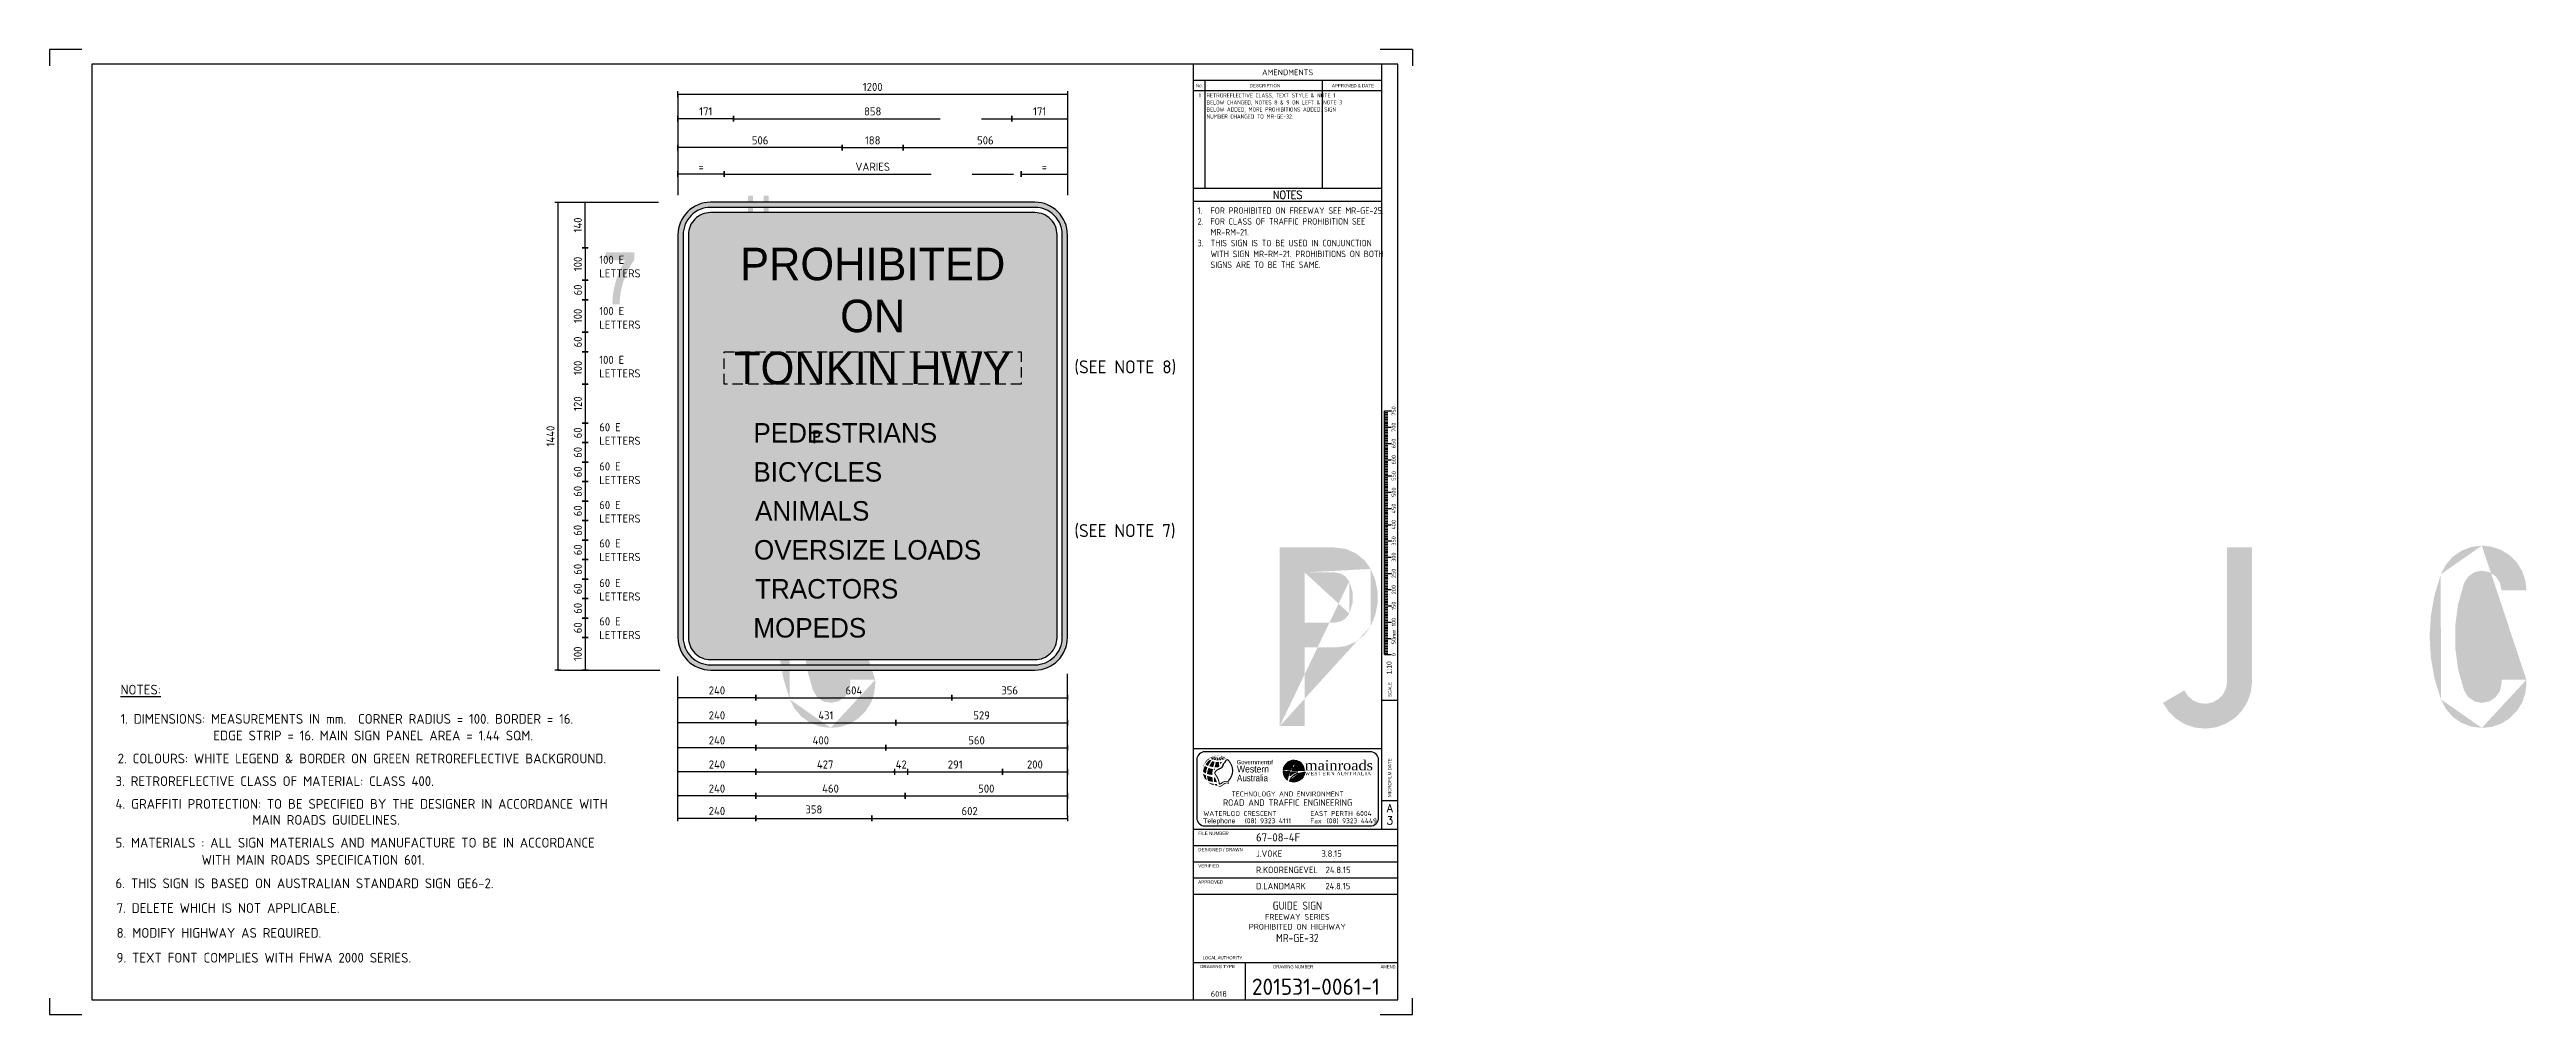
# Model space of a CAD drawing. Extents: x 0 to 1038, y -1303 to 297.
# Drawn here: x 0 to 763, y 0 to 297 of the extents above.
import ezdxf
from ezdxf.enums import TextEntityAlignment as Align

# ---------------------------------------------------------------- set-up
doc = ezdxf.new("R2010")
doc.units = 0
doc.linetypes.add('CENTERX2', pattern=[101.6, 63.5, -12.7, 12.7, -12.7])
doc.linetypes.add('HIDDEN', pattern=[9.525, 6.35, -3.175])
doc.layers.get('0').update_dxf_attribs({"linetype": 'CONTINUOUS'})
doc.layers.get('DEFPOINTS').update_dxf_attribs({"linetype": 'CONTINUOUS'})
for name, color, linetype in [('GREEN', 96, 'CONTINUOUS'), ('GREY', 252, 'CONTINUOUS'), ('L18', 4, 'CONTINUOUS'), ('L25', 1, 'CONTINUOUS'), ('L50', 7, 'CONTINUOUS'), ('T25', 1, 'CONTINUOUS'), ('T50', 7, 'CONTINUOUS'), ('TBLK18', 4, 'CONTINUOUS'), ('TBLK25', 1, 'CONTINUOUS'), ('TBLK35', 3, 'CONTINUOUS'), ('TBLK50', 7, 'CONTINUOUS'), ('WHITE', 255, 'CONTINUOUS')]:
    doc.layers.add(name, color=color, linetype=linetype)
doc.styles.add('FHWAE', font='fhwa_e2000ex_ttf.ttf')
doc.styles.add('HELV', font='helvs.shx')
doc.styles.add('HELVL', font='helvl', dxfattribs={"width": 0.8})
doc.styles.add('ISO', font='iso3098b.shx')
doc.styles.add('ROMAN', font='times.ttf')
doc.styles.add('ROMAND', font='romand')
doc.dimstyles.new('signsdim', dxfattribs={"dimtxt": 2.5, "dimasz": 0.2, "dimexe": 1.5, "dimexo": 2, "dimgap": 1.5, "dimtad": 1, "dimdec": 0, "dimlfac": 10, "dimrnd": 1, "dimdsep": 46, "dimtxsty": 'ISO', "dimblk": 'SGNDIM', "dimcen": 0.09, "dimse2": 1, "dimclrd": 256, "dimclre": 256, "dimclrt": 3, "dimadec": 0, "dimazin": 0, "dimtfac": 1, "dimtdec": 0, "dimtix": 1, "dimtmove": 0, "dimatfit": 3, "dimfxl": 1, "dimtolj": 1, "dimtzin": 0, "dimlwd": 25, "dimlwe": 25, "dimarcsym": 0})
doc.dimstyles.new('SIGNSDIM-10', dxfattribs={"dimtxt": 2.5, "dimasz": 0.2, "dimexe": 1.5, "dimexo": 2, "dimgap": 1, "dimtad": 1, "dimdec": 0, "dimlfac": 10, "dimrnd": 1, "dimdsep": 46, "dimtxsty": 'ISO', "dimblk1": 'SGNDIM', "dimblk2": 'SGNDIM', "dimsah": 1, "dimcen": 2.5, "dimse1": 1, "dimse2": 1, "dimadec": 0, "dimazin": 0, "dimtfac": 1, "dimtdec": 0, "dimtix": 1, "dimtmove": 0, "dimatfit": 3, "dimldrblk": 'SGNDIM', "dimfxl": 1, "dimtolj": 1, "dimtzin": 0, "dimarcsym": 0})

msp = doc.modelspace()

# ---------------------------------------------------------------- texts
at = {"layer": 'GREY', "style": 'FHWAE'}
msp.add_text('TONKIN HWY', height=10, dxfattribs=at).set_placement((253.65, 194.01), align=Align.CENTER)
at = {"layer": 'L18', "style": 'ISO', "width": 0.9}
msp.add_text('1', height=1.3, dxfattribs=at).set_placement((354.08, 282.26))
at = {"layer": 'L18', "insert": (356.53, 283.56), "char_height": 1.3, "width": 35.4764, "attachment_point": 1, "style": 'ISO'}
msp.add_mtext('{\\W0.85;RETROREFLECTIVE CLASS, TEXT STYLE & NOTE 1 BELOW CHANGED, NOTES 8 & 9 ON LEFT & NOTE 3 BELOW ADDED, MORE PROHIBITIONS ADDED. SIGN NUMBER CHANGED TO MR-GE-32.}', dxfattribs=at)
at = {"layer": 'L50', "char_height": 4, "width": 31.6, "attachment_point": 1, "style": 'ISO'}
for s, insert in [('(SEE NOTE 8)', (315.79, 201.33)), ('(SEE NOTE 7)', (315.79, 150.93))]:
    msp.add_mtext(s, dxfattribs=dict(at, insert=insert))
at = {"layer": 'T25', "color": 3, "style": 'ISO'}
for s, p in [('%%UNOTES:', (21.87, 98.47)), ('1. DIMENSIONS: MEASUREMENTS IN mm.  CORNER RADIUS = 100. BORDER = 16.', (21.87, 89.47)), ('EDGE STRIP = 16. MAIN SIGN PANEL AREA = 1.44 SQM.', (50.51, 84.34)), ('2. COLOURS: WHITE LEGEND & BORDER ON GREEN RETROREFLECTIVE BACKGROUND.', (20.99, 77.27)), ('3. RETROREFLECTIVE CLASS OF MATERIAL: CLASS 400.', (20.33, 70.31)), ('4. GRAFFITI PROTECTION: TO BE SPECIFIED BY THE DESIGNER IN ACCORDANCE WITH', (20.33, 63.3)), ('                        MAIN ROADS GUIDELINES.', (18.78, 58.37)), ('5. MATERIALS : ALL SIGN MATERIALS AND MANUFACTURE TO BE IN ACCORDANCE ', (20.33, 51.36)), ('               WITH MAIN ROADS SPECIFICATION 601.', (19.55, 46.08)), ('6. THIS SIGN IS BASED ON AUSTRALIAN STANDARD SIGN GE6-2.', (20.33, 38.85)), ('7. DELETE WHICH IS NOT APPLICABLE.', (20.66, 31.24)), ('8. MODIFY HIGHWAY AS REQUIRED.', (20.66, 23.59)), ('9. TEXT FONT COMPLIES WITH FHWA 2000 SERIES.', (20.66, 15.95))]:
    msp.add_text(s, height=3, dxfattribs=at).set_placement(p)
at = {"layer": 'T25', "insert": (353.74, 248.44), "char_height": 2, "attachment_point": 1, "style": 'ISO'}
msp.add_mtext_dynamic_manual_height_columns('\\pi-4,l4,t4;{\\W0.9;1.^IFOR PROHIBITED ON FREEWAY SEE MR-GE-25.\\P2.^IFOR CLASS OF TRAFFIC PROHIBITION SEE MR-RM-21.\\P3.^ITHIS SIGN IS TO BE USED IN CONJUNCTION WITH SIGN MR-RM-21. PROHIBITIONS ON BOTH SIGNS ARE TO BE THE SAME.}', width=56.2369, gutter_width=9, heights=[0], dxfattribs=at)
at = {"layer": 'T50', "color": 4, "char_height": 2.5, "width": 12.5, "attachment_point": 1, "style": 'ISO'}
for s, insert in [('100 E LETTERS', (169.38, 233.54)), ('100 E LETTERS', (169.38, 217.75)), ('100 E LETTERS', (169.38, 202.74)), ('60 E LETTERS', (169.38, 182)), ('60 E LETTERS', (169.38, 169.93)), ('60 E LETTERS', (169.38, 158.06)), ('60 E LETTERS', (169.38, 146.23)), ('60 E LETTERS', (169.38, 134.06)), ('60 E LETTERS', (169.38, 122.23))]:
    msp.add_mtext(s, dxfattribs=dict(at, insert=insert))
at = {"layer": 'WHITE', "style": 'FHWAE'}
for s, p in [('PROHIBITED', (253.65, 226.01)), ('ON', (253.65, 210.01))]:
    msp.add_text(s, height=10, dxfattribs=at).set_placement(p, align=Align.CENTER)
for s, p in [('PEDESTRIANS', (216.88, 176.02)), ('BICYCLES', (216.88, 164.01)), ('ANIMALS', (217.4, 152.01)), ('OVERSIZE LOADS', (217.06, 140.01)), ('TRACTORS', (217.4, 128.01)), ('MOPEDS', (216.87, 116.01))]:
    msp.add_text(s, height=6, dxfattribs=at).set_placement(p)

# ---------------------------------------------------------------- blocks, each defined once
blk = doc.blocks.new('SCA10_3')
at = {"layer": 'L18'}
for p, q in [((-4.14, 89), (-2.14, 89)), ((-4.14, 14), (-4.14, 89)), ((-4.14, 88.5), (-3.14, 88.5)), ((-4.14, 88), (-3.14, 88)), ((-4.14, 87.5), (-3.14, 87.5)), ((-4.14, 87), (-3.14, 87)), ((-4.14, 86.5), (-3.14, 86.5)), ((-4.14, 86), (-3.14, 86)), ((-4.14, 85.5), (-3.14, 85.5)), ((-4.14, 85), (-3.14, 85)), ((-4.14, 84.5), (-3.14, 84.5)), ((-4.14, 84), (-2.14, 84)), ((-4.14, 83.5), (-3.14, 83.5)), ((-4.14, 83), (-3.14, 83)), ((-4.14, 82.5), (-3.14, 82.5)), ((-4.14, 82), (-3.14, 82)), ((-4.14, 81.5), (-3.14, 81.5)), ((-4.14, 81), (-3.14, 81)), ((-4.14, 80.5), (-3.14, 80.5)), ((-4.14, 80), (-3.14, 80)), ((-4.14, 79.5), (-3.14, 79.5)), ((-4.14, 79), (-2.14, 79)), ((-4.14, 78.5), (-3.14, 78.5)), ((-4.14, 78), (-3.14, 78)), ((-4.14, 77.5), (-3.14, 77.5)), ((-4.14, 77), (-3.14, 77)), ((-4.14, 76.5), (-3.14, 76.5)), ((-4.14, 76), (-3.14, 76)), ((-4.14, 75.5), (-3.14, 75.5)), ((-4.14, 75), (-3.14, 75)), ((-4.14, 74.5), (-3.14, 74.5)), ((-4.14, 74), (-2.14, 74)), ((-4.14, 73.5), (-3.14, 73.5)), ((-4.14, 73), (-3.14, 73)), ((-4.14, 72.5), (-3.14, 72.5)), ((-4.14, 72), (-3.14, 72)), ((-4.14, 71.5), (-3.14, 71.5)), ((-4.14, 71), (-3.14, 71)), ((-4.14, 70.5), (-3.14, 70.5)), ((-4.14, 70), (-3.14, 70)), ((-4.14, 69.5), (-3.14, 69.5)), ((-4.14, 69), (-2.14, 69)), ((-4.14, 68.5), (-3.14, 68.5)), ((-4.14, 68), (-3.14, 68)), ((-4.14, 67.5), (-3.14, 67.5)), ((-4.14, 67), (-3.14, 67)), ((-4.14, 66.5), (-3.14, 66.5)), ((-4.14, 66), (-3.14, 66)), ((-4.14, 65.5), (-3.14, 65.5)), ((-4.14, 65), (-3.14, 65)), ((-4.14, 64.5), (-3.14, 64.5)), ((-4.14, 64), (-2.14, 64)), ((-4.14, 63.5), (-3.14, 63.5)), ((-4.14, 63), (-3.14, 63)), ((-4.14, 62.5), (-3.14, 62.5)), ((-4.14, 62), (-3.14, 62)), ((-4.14, 61.5), (-3.14, 61.5)), ((-4.14, 61), (-3.14, 61)), ((-4.14, 60.5), (-3.14, 60.5)), ((-4.14, 60), (-3.14, 60)), ((-4.14, 59.5), (-3.14, 59.5)), ((-4.14, 59), (-2.14, 59)), ((-4.14, 58.5), (-3.14, 58.5)), ((-4.14, 58), (-3.14, 58)), ((-4.14, 57.5), (-3.14, 57.5)), ((-4.14, 57), (-3.14, 57)), ((-4.14, 56.5), (-3.14, 56.5)), ((-4.14, 56), (-3.14, 56)), ((-4.14, 55.5), (-3.14, 55.5)), ((-4.14, 55), (-3.14, 55)), ((-4.14, 54.5), (-3.14, 54.5)), ((-4.14, 54), (-2.14, 54)), ((-4.14, 53.5), (-3.14, 53.5)), ((-4.14, 53), (-3.14, 53)), ((-4.14, 52.5), (-3.14, 52.5)), ((-4.14, 52), (-3.14, 52)), ((-4.14, 51.5), (-3.14, 51.5)), ((-4.14, 51), (-3.14, 51)), ((-4.14, 50.5), (-3.14, 50.5)), ((-4.14, 50), (-3.14, 50)), ((-4.14, 49.5), (-3.14, 49.5)), ((-4.14, 49), (-2.14, 49)), ((-4.14, 48.5), (-3.14, 48.5)), ((-4.14, 48), (-3.14, 48)), ((-4.14, 47.5), (-3.14, 47.5)), ((-4.14, 47), (-3.14, 47)), ((-4.14, 46.5), (-3.14, 46.5)), ((-4.14, 46), (-3.14, 46)), ((-4.14, 45.5), (-3.14, 45.5)), ((-4.14, 45), (-3.14, 45)), ((-4.14, 44.5), (-3.14, 44.5)), ((-4.14, 44), (-2.14, 44)), ((-4.14, 43.5), (-3.14, 43.5)), ((-4.14, 43), (-3.14, 43)), ((-4.14, 42.5), (-3.14, 42.5)), ((-4.14, 42), (-3.14, 42)), ((-4.14, 41.5), (-3.14, 41.5)), ((-4.14, 41), (-3.14, 41)), ((-4.14, 40.5), (-3.14, 40.5)), ((-4.14, 40), (-3.14, 40)), ((-4.14, 39.5), (-3.14, 39.5)), ((-4.14, 39), (-2.14, 39)), ((-4.14, 38.5), (-3.14, 38.5)), ((-4.14, 38), (-3.14, 38)), ((-4.14, 37.5), (-3.14, 37.5)), ((-4.14, 37), (-3.14, 37)), ((-4.14, 36.5), (-3.14, 36.5)), ((-4.14, 36), (-3.14, 36)), ((-4.14, 35.5), (-3.14, 35.5)), ((-4.14, 35), (-3.14, 35)), ((-4.14, 34.5), (-3.14, 34.5)), ((-4.14, 34), (-2.14, 34)), ((-4.14, 33.5), (-3.14, 33.5)), ((-4.14, 33), (-3.14, 33)), ((-4.14, 32.5), (-3.14, 32.5)), ((-4.14, 32), (-3.14, 32)), ((-4.14, 31.5), (-3.14, 31.5)), ((-4.14, 31), (-3.14, 31)), ((-4.14, 30.5), (-3.14, 30.5)), ((-4.14, 30), (-3.14, 30)), ((-4.14, 29.5), (-3.14, 29.5)), ((-4.14, 29), (-2.14, 29)), ((-4.14, 28.5), (-3.14, 28.5)), ((-4.14, 28), (-3.14, 28)), ((-4.14, 27.5), (-3.14, 27.5)), ((-4.14, 27), (-3.14, 27)), ((-4.14, 26.5), (-3.14, 26.5)), ((-4.14, 26), (-3.14, 26)), ((-4.14, 25.5), (-3.14, 25.5)), ((-4.14, 25), (-3.14, 25)), ((-4.14, 24.5), (-3.14, 24.5)), ((-4.14, 24), (-2.14, 24)), ((-4.14, 23.5), (-3.14, 23.5)), ((-4.14, 23), (-3.14, 23)), ((-4.14, 22.5), (-3.14, 22.5)), ((-4.14, 22), (-3.14, 22)), ((-4.14, 21.5), (-3.14, 21.5)), ((-4.14, 21), (-3.14, 21)), ((-4.14, 20.5), (-3.14, 20.5)), ((-4.14, 20), (-3.14, 20)), ((-4.14, 19.5), (-3.14, 19.5)), ((-4.14, 19), (-2.14, 19)), ((-4.14, 18.5), (-3.14, 18.5)), ((-4.14, 18), (-3.14, 18)), ((-4.14, 17.5), (-3.14, 17.5)), ((-4.14, 17), (-3.14, 17)), ((-4.14, 16.5), (-3.14, 16.5)), ((-4.14, 16), (-3.14, 16)), ((-4.14, 15.5), (-3.14, 15.5)), ((-4.14, 15), (-3.14, 15)), ((-4.14, 14.5), (-3.14, 14.5)), ((-4.14, 14), (-2.14, 14))]:
    blk.add_line(p, q, dxfattribs=at)
at = {"layer": 'L18', "style": 'ISO'}
for s, p in [('750', (-0.68, 89)), ('700', (-0.68, 84)), ('650', (-0.68, 79)), ('600', (-0.68, 74)), ('550', (-0.68, 69)), ('500', (-0.68, 64)), ('450', (-0.68, 59)), ('400', (-0.68, 54)), ('350', (-0.68, 49)), ('300', (-0.68, 44)), ('250', (-0.68, 39)), ('200', (-0.68, 34)), ('150', (-0.68, 29)), ('100', (-0.68, 24)), ('0', (-0.68, 14))]:
    blk.add_text(s, height=1.25, rotation=90, dxfattribs=at).set_placement(p, align=Align.CENTER)
blk.add_text('50mm', height=1.25, rotation=90, dxfattribs=at).set_placement((-0.67, 17.18))
at = {"layer": 'L18', "style": 'HELV', "width": 0.85}
blk.add_text('1:10', height=1.5, rotation=90, dxfattribs=at).set_placement((-1.99, 11.95), align=Align.RIGHT)
blk = doc.blocks.new('SGNDIM')
for p, q in [((0, 0), (-1, 0)), ((0, 4.5), (0, -4.5))]:
    blk.add_line(p, q)
blk = doc.blocks.new('*D4')
at = {"layer": 'DEFPOINTS', "color": 0, "linetype": 'CENTERX2', "transparency": 16777216}
for p in [(193.65, 258.69), (193.65, 227.37), (207.91, 227.37)]:
    blk.add_point(p, dxfattribs=at)
at = {"layer": 'T25', "color": 0, "linetype": 'CENTERX2', "lineweight": -2, "transparency": 16777216}
blk.add_line((207.71, 258.69), (193.85, 258.69), dxfattribs=at)
at = {"layer": 'T25', "color": 0, "linetype": 'CENTERX2', "lineweight": -2, "transparency": 16777216, "xscale": 0.2, "yscale": 0.2, "zscale": 0.2, "rotation": 180}
blk.add_blockref('SGNDIM', (193.65, 258.69), dxfattribs=at)
at = {"layer": 'T25', "color": 0, "linetype": 'CENTERX2', "lineweight": -2, "transparency": 16777216, "xscale": 0.2, "yscale": 0.2, "zscale": 0.2}
blk.add_blockref('SGNDIM', (207.91, 258.69), dxfattribs=at)
at = {"layer": 'T25', "color": 0, "linetype": 'CENTERX2', "transparency": 16777216, "insert": (200.78, 260.94), "char_height": 2.5, "attachment_point": 5, "style": 'ISO'}
blk.add_mtext('\\A1;=', dxfattribs=at)
blk = doc.blocks.new('*D5')
at = {"layer": 'DEFPOINTS', "color": 0, "linetype": 'CENTERX2', "transparency": 16777216}
for p in [(299.39, 258.69), (207.91, 187.44), (299.39, 187.44)]:
    blk.add_point(p, dxfattribs=at)
at = {"layer": 'T25', "color": 0, "linetype": 'CENTERX2', "lineweight": -2, "transparency": 16777216}
blk.add_line((208.11, 258.69), (299.19, 258.69), dxfattribs=at)
at = {"layer": 'T25', "color": 0, "linetype": 'CENTERX2', "lineweight": -2, "transparency": 16777216, "xscale": 0.2, "yscale": 0.2, "zscale": 0.2, "rotation": 180}
blk.add_blockref('SGNDIM', (207.91, 258.69), dxfattribs=at)
at = {"layer": 'T25', "color": 0, "linetype": 'CENTERX2', "lineweight": -2, "transparency": 16777216, "xscale": 0.2, "yscale": 0.2, "zscale": 0.2}
blk.add_blockref('SGNDIM', (299.39, 258.69), dxfattribs=at)
at = {"layer": 'T25', "color": 0, "linetype": 'CENTERX2', "transparency": 16777216, "insert": (253.65, 260.94), "char_height": 2.5, "attachment_point": 5, "style": 'ISO'}
blk.add_mtext('\\A1;VARIES', dxfattribs=at)
blk = doc.blocks.new('*D6')
at = {"layer": 'DEFPOINTS', "color": 0, "linetype": 'CENTERX2', "transparency": 16777216}
for p in [(313.65, 258.69), (299.39, 227.37), (313.65, 227.37)]:
    blk.add_point(p, dxfattribs=at)
at = {"layer": 'T25', "color": 0, "linetype": 'CENTERX2', "lineweight": -2, "transparency": 16777216}
blk.add_line((299.59, 258.69), (313.45, 258.69), dxfattribs=at)
at = {"layer": 'T25', "color": 0, "linetype": 'CENTERX2', "lineweight": -2, "transparency": 16777216, "xscale": 0.2, "yscale": 0.2, "zscale": 0.2, "rotation": 180}
blk.add_blockref('SGNDIM', (299.39, 258.69), dxfattribs=at)
at = {"layer": 'T25', "color": 0, "linetype": 'CENTERX2', "lineweight": -2, "transparency": 16777216, "xscale": 0.2, "yscale": 0.2, "zscale": 0.2}
blk.add_blockref('SGNDIM', (313.65, 258.69), dxfattribs=at)
at = {"layer": 'T25', "color": 0, "linetype": 'CENTERX2', "transparency": 16777216, "insert": (306.52, 260.94), "char_height": 2.5, "attachment_point": 5, "style": 'ISO'}
blk.add_mtext('\\A1;=', dxfattribs=at)
blk = doc.blocks.new('*D7')
at = {"layer": 'DEFPOINTS', "color": 0, "linetype": 'CENTERX2', "transparency": 16777216}
for p in [(193.65, 266.81), (193.65, 220.29), (244.25, 220.29)]:
    blk.add_point(p, dxfattribs=at)
at = {"layer": 'T25', "color": 0, "linetype": 'CENTERX2', "lineweight": -2, "transparency": 16777216}
blk.add_line((244.05, 266.81), (193.85, 266.81), dxfattribs=at)
at = {"layer": 'T25', "color": 0, "linetype": 'CENTERX2', "lineweight": -2, "transparency": 16777216, "xscale": 0.2, "yscale": 0.2, "zscale": 0.2, "rotation": 180}
blk.add_blockref('SGNDIM', (193.65, 266.81), dxfattribs=at)
at = {"layer": 'T25', "color": 0, "linetype": 'CENTERX2', "lineweight": -2, "transparency": 16777216, "xscale": 0.2, "yscale": 0.2, "zscale": 0.2}
blk.add_blockref('SGNDIM', (244.25, 266.81), dxfattribs=at)
at = {"layer": 'T25', "color": 0, "linetype": 'CENTERX2', "transparency": 16777216, "insert": (218.95, 269.06), "char_height": 2.5, "attachment_point": 5, "style": 'ISO'}
blk.add_mtext('\\A1;506', dxfattribs=at)
blk = doc.blocks.new('*D8')
at = {"layer": 'DEFPOINTS', "color": 0, "linetype": 'CENTERX2', "transparency": 16777216}
for p in [(263.05, 266.81), (244.25, 218.47), (263.05, 218.47)]:
    blk.add_point(p, dxfattribs=at)
at = {"layer": 'T25', "color": 0, "linetype": 'CENTERX2', "lineweight": -2, "transparency": 16777216}
blk.add_line((244.45, 266.81), (262.85, 266.81), dxfattribs=at)
at = {"layer": 'T25', "color": 0, "linetype": 'CENTERX2', "lineweight": -2, "transparency": 16777216, "xscale": 0.2, "yscale": 0.2, "zscale": 0.2, "rotation": 180}
blk.add_blockref('SGNDIM', (244.25, 266.81), dxfattribs=at)
at = {"layer": 'T25', "color": 0, "linetype": 'CENTERX2', "lineweight": -2, "transparency": 16777216, "xscale": 0.2, "yscale": 0.2, "zscale": 0.2}
blk.add_blockref('SGNDIM', (263.05, 266.81), dxfattribs=at)
at = {"layer": 'T25', "color": 0, "linetype": 'CENTERX2', "transparency": 16777216, "insert": (253.65, 269.06), "char_height": 2.5, "attachment_point": 5, "style": 'ISO'}
blk.add_mtext('\\A1;188', dxfattribs=at)
blk = doc.blocks.new('*D9')
at = {"layer": 'DEFPOINTS', "color": 0, "linetype": 'CENTERX2', "transparency": 16777216}
for p in [(313.65, 266.81), (263.05, 220.29), (313.65, 220.29)]:
    blk.add_point(p, dxfattribs=at)
at = {"layer": 'T25', "color": 0, "linetype": 'CENTERX2', "lineweight": -2, "transparency": 16777216}
blk.add_line((263.25, 266.81), (313.45, 266.81), dxfattribs=at)
at = {"layer": 'T25', "color": 0, "linetype": 'CENTERX2', "lineweight": -2, "transparency": 16777216, "xscale": 0.2, "yscale": 0.2, "zscale": 0.2, "rotation": 180}
blk.add_blockref('SGNDIM', (263.05, 266.81), dxfattribs=at)
at = {"layer": 'T25', "color": 0, "linetype": 'CENTERX2', "lineweight": -2, "transparency": 16777216, "xscale": 0.2, "yscale": 0.2, "zscale": 0.2}
blk.add_blockref('SGNDIM', (313.65, 266.81), dxfattribs=at)
at = {"layer": 'T25', "color": 0, "linetype": 'CENTERX2', "transparency": 16777216, "insert": (288.35, 269.06), "char_height": 2.5, "attachment_point": 5, "style": 'ISO'}
blk.add_mtext('\\A1;506', dxfattribs=at)
blk = doc.blocks.new('*D10')
at = {"layer": 'DEFPOINTS', "color": 0, "linetype": 'CENTERX2', "transparency": 16777216}
for p in [(193.65, 275.72), (193.65, 227.97), (210.75, 227.97)]:
    blk.add_point(p, dxfattribs=at)
at = {"layer": 'T25', "color": 0, "linetype": 'CENTERX2', "lineweight": -2, "transparency": 16777216}
blk.add_line((210.55, 275.72), (193.85, 275.72), dxfattribs=at)
at = {"layer": 'T25', "color": 0, "linetype": 'CENTERX2', "lineweight": -2, "transparency": 16777216, "xscale": 0.2, "yscale": 0.2, "zscale": 0.2, "rotation": 180}
blk.add_blockref('SGNDIM', (193.65, 275.72), dxfattribs=at)
at = {"layer": 'T25', "color": 0, "linetype": 'CENTERX2', "lineweight": -2, "transparency": 16777216, "xscale": 0.2, "yscale": 0.2, "zscale": 0.2}
blk.add_blockref('SGNDIM', (210.75, 275.72), dxfattribs=at)
at = {"layer": 'T25', "color": 0, "linetype": 'CENTERX2', "transparency": 16777216, "insert": (202.2, 277.97), "char_height": 2.5, "attachment_point": 5, "style": 'ISO'}
blk.add_mtext('\\A1;171', dxfattribs=at)
blk = doc.blocks.new('*D11')
at = {"layer": 'DEFPOINTS', "color": 0, "linetype": 'CENTERX2', "transparency": 16777216}
for p in [(296.55, 275.72), (210.75, 235.35), (296.55, 235.35)]:
    blk.add_point(p, dxfattribs=at)
at = {"layer": 'T25', "color": 0, "linetype": 'CENTERX2', "lineweight": -2, "transparency": 16777216}
blk.add_line((210.95, 275.72), (296.35, 275.72), dxfattribs=at)
at = {"layer": 'T25', "color": 0, "linetype": 'CENTERX2', "lineweight": -2, "transparency": 16777216, "xscale": 0.2, "yscale": 0.2, "zscale": 0.2, "rotation": 180}
blk.add_blockref('SGNDIM', (210.75, 275.72), dxfattribs=at)
at = {"layer": 'T25', "color": 0, "linetype": 'CENTERX2', "lineweight": -2, "transparency": 16777216, "xscale": 0.2, "yscale": 0.2, "zscale": 0.2}
blk.add_blockref('SGNDIM', (296.55, 275.72), dxfattribs=at)
at = {"layer": 'T25', "color": 0, "linetype": 'CENTERX2', "transparency": 16777216, "insert": (253.65, 277.97), "char_height": 2.5, "attachment_point": 5, "style": 'ISO'}
blk.add_mtext('\\A1;858', dxfattribs=at)
blk = doc.blocks.new('*D12')
at = {"layer": 'DEFPOINTS', "color": 0, "linetype": 'CENTERX2', "transparency": 16777216}
for p in [(313.65, 275.72), (296.55, 237.57), (313.65, 237.57)]:
    blk.add_point(p, dxfattribs=at)
at = {"layer": 'T25', "color": 0, "linetype": 'CENTERX2', "lineweight": -2, "transparency": 16777216}
blk.add_line((296.75, 275.72), (313.45, 275.72), dxfattribs=at)
at = {"layer": 'T25', "color": 0, "linetype": 'CENTERX2', "lineweight": -2, "transparency": 16777216, "xscale": 0.2, "yscale": 0.2, "zscale": 0.2, "rotation": 180}
blk.add_blockref('SGNDIM', (296.55, 275.72), dxfattribs=at)
at = {"layer": 'T25', "color": 0, "linetype": 'CENTERX2', "lineweight": -2, "transparency": 16777216, "xscale": 0.2, "yscale": 0.2, "zscale": 0.2}
blk.add_blockref('SGNDIM', (313.65, 275.72), dxfattribs=at)
at = {"layer": 'T25', "color": 0, "linetype": 'CENTERX2', "transparency": 16777216, "insert": (305.1, 277.97), "char_height": 2.5, "attachment_point": 5, "style": 'ISO'}
blk.add_mtext('\\A1;171', dxfattribs=at)
blk = doc.blocks.new('*D13')
at = {"layer": 'DEFPOINTS', "color": 0, "linetype": 'CENTERX2', "transparency": 16777216}
for p in [(193.65, 181.66), (217.65, 181.66), (193.65, 97.48)]:
    blk.add_point(p, dxfattribs=at)
at = {"layer": 'T25', "color": 0, "linetype": 'CENTERX2', "lineweight": -2, "transparency": 16777216}
blk.add_line((217.45, 97.48), (193.85, 97.48), dxfattribs=at)
at = {"layer": 'T25', "color": 0, "linetype": 'CENTERX2', "lineweight": -2, "transparency": 16777216, "xscale": 0.2, "yscale": 0.2, "zscale": 0.2, "rotation": 180}
blk.add_blockref('SGNDIM', (193.65, 97.48), dxfattribs=at)
at = {"layer": 'T25', "color": 0, "linetype": 'CENTERX2', "lineweight": -2, "transparency": 16777216, "xscale": 0.2, "yscale": 0.2, "zscale": 0.2}
blk.add_blockref('SGNDIM', (217.65, 97.48), dxfattribs=at)
at = {"layer": 'T25', "color": 0, "linetype": 'CENTERX2', "transparency": 16777216, "insert": (205.65, 99.73), "char_height": 2.5, "attachment_point": 5, "style": 'ISO'}
blk.add_mtext('\\A1;240', dxfattribs=at)
blk = doc.blocks.new('*D14')
at = {"layer": 'DEFPOINTS', "color": 0, "linetype": 'CENTERX2', "transparency": 16777216}
for p in [(278.05, 153.52), (313.65, 153.52), (313.65, 97.48)]:
    blk.add_point(p, dxfattribs=at)
at = {"layer": 'T25', "color": 0, "linetype": 'CENTERX2', "lineweight": -2, "transparency": 16777216}
blk.add_line((278.25, 97.48), (313.45, 97.48), dxfattribs=at)
at = {"layer": 'T25', "color": 0, "linetype": 'CENTERX2', "lineweight": -2, "transparency": 16777216, "xscale": 0.2, "yscale": 0.2, "zscale": 0.2, "rotation": 180}
blk.add_blockref('SGNDIM', (278.05, 97.48), dxfattribs=at)
at = {"layer": 'T25', "color": 0, "linetype": 'CENTERX2', "lineweight": -2, "transparency": 16777216, "xscale": 0.2, "yscale": 0.2, "zscale": 0.2}
blk.add_blockref('SGNDIM', (313.65, 97.48), dxfattribs=at)
at = {"layer": 'T25', "color": 0, "linetype": 'CENTERX2', "transparency": 16777216, "insert": (295.85, 99.73), "char_height": 2.5, "attachment_point": 5, "style": 'ISO'}
blk.add_mtext('\\A1;356', dxfattribs=at)
blk = doc.blocks.new('*D15')
at = {"layer": 'DEFPOINTS', "color": 0, "linetype": 'CENTERX2', "transparency": 16777216}
for p in [(193.65, 173.97), (217.65, 173.97), (193.65, 89.79)]:
    blk.add_point(p, dxfattribs=at)
at = {"layer": 'T25', "color": 0, "linetype": 'CENTERX2', "lineweight": -2, "transparency": 16777216}
blk.add_line((217.45, 89.79), (193.85, 89.79), dxfattribs=at)
at = {"layer": 'T25', "color": 0, "linetype": 'CENTERX2', "lineweight": -2, "transparency": 16777216, "xscale": 0.2, "yscale": 0.2, "zscale": 0.2, "rotation": 180}
blk.add_blockref('SGNDIM', (193.65, 89.79), dxfattribs=at)
at = {"layer": 'T25', "color": 0, "linetype": 'CENTERX2', "lineweight": -2, "transparency": 16777216, "xscale": 0.2, "yscale": 0.2, "zscale": 0.2}
blk.add_blockref('SGNDIM', (217.65, 89.79), dxfattribs=at)
at = {"layer": 'T25', "color": 0, "linetype": 'CENTERX2', "transparency": 16777216, "insert": (205.65, 92.04), "char_height": 2.5, "attachment_point": 5, "style": 'ISO'}
blk.add_mtext('\\A1;240', dxfattribs=at)
blk = doc.blocks.new('*D16')
at = {"layer": 'DEFPOINTS', "color": 0, "linetype": 'CENTERX2', "transparency": 16777216}
for p in [(193.65, 166.28), (217.65, 166.28), (193.65, 82.1)]:
    blk.add_point(p, dxfattribs=at)
at = {"layer": 'T25', "color": 0, "linetype": 'CENTERX2', "lineweight": -2, "transparency": 16777216}
blk.add_line((217.45, 82.1), (193.85, 82.1), dxfattribs=at)
at = {"layer": 'T25', "color": 0, "linetype": 'CENTERX2', "lineweight": -2, "transparency": 16777216, "xscale": 0.2, "yscale": 0.2, "zscale": 0.2, "rotation": 180}
blk.add_blockref('SGNDIM', (193.65, 82.1), dxfattribs=at)
at = {"layer": 'T25', "color": 0, "linetype": 'CENTERX2', "lineweight": -2, "transparency": 16777216, "xscale": 0.2, "yscale": 0.2, "zscale": 0.2}
blk.add_blockref('SGNDIM', (217.65, 82.1), dxfattribs=at)
at = {"layer": 'T25', "color": 0, "linetype": 'CENTERX2', "transparency": 16777216, "insert": (205.65, 84.35), "char_height": 2.5, "attachment_point": 5, "style": 'ISO'}
blk.add_mtext('\\A1;240', dxfattribs=at)
blk = doc.blocks.new('*D17')
at = {"layer": 'DEFPOINTS', "color": 0, "linetype": 'CENTERX2', "transparency": 16777216}
for p in [(193.65, 158.86), (217.65, 158.86), (193.65, 74.68)]:
    blk.add_point(p, dxfattribs=at)
at = {"layer": 'T25', "color": 0, "linetype": 'CENTERX2', "lineweight": -2, "transparency": 16777216}
blk.add_line((217.45, 74.68), (193.85, 74.68), dxfattribs=at)
at = {"layer": 'T25', "color": 0, "linetype": 'CENTERX2', "lineweight": -2, "transparency": 16777216, "xscale": 0.2, "yscale": 0.2, "zscale": 0.2, "rotation": 180}
blk.add_blockref('SGNDIM', (193.65, 74.68), dxfattribs=at)
at = {"layer": 'T25', "color": 0, "linetype": 'CENTERX2', "lineweight": -2, "transparency": 16777216, "xscale": 0.2, "yscale": 0.2, "zscale": 0.2}
blk.add_blockref('SGNDIM', (217.65, 74.68), dxfattribs=at)
at = {"layer": 'T25', "color": 0, "linetype": 'CENTERX2', "transparency": 16777216, "insert": (205.65, 76.93), "char_height": 2.5, "attachment_point": 5, "style": 'ISO'}
blk.add_mtext('\\A1;240', dxfattribs=at)
blk = doc.blocks.new('*D18')
at = {"layer": 'DEFPOINTS', "color": 0, "linetype": 'CENTERX2', "transparency": 16777216}
for p in [(217.65, 170.17), (260.75, 170.17), (260.75, 89.79)]:
    blk.add_point(p, dxfattribs=at)
at = {"layer": 'T25', "color": 0, "linetype": 'CENTERX2', "lineweight": -2, "transparency": 16777216}
blk.add_line((217.85, 89.79), (260.55, 89.79), dxfattribs=at)
at = {"layer": 'T25', "color": 0, "linetype": 'CENTERX2', "lineweight": -2, "transparency": 16777216, "xscale": 0.2, "yscale": 0.2, "zscale": 0.2, "rotation": 180}
blk.add_blockref('SGNDIM', (217.65, 89.79), dxfattribs=at)
at = {"layer": 'T25', "color": 0, "linetype": 'CENTERX2', "lineweight": -2, "transparency": 16777216, "xscale": 0.2, "yscale": 0.2, "zscale": 0.2}
blk.add_blockref('SGNDIM', (260.75, 89.79), dxfattribs=at)
at = {"layer": 'T25', "color": 0, "linetype": 'CENTERX2', "transparency": 16777216, "insert": (239.2, 92.04), "char_height": 2.5, "attachment_point": 5, "style": 'ISO'}
blk.add_mtext('\\A1;431', dxfattribs=at)
blk = doc.blocks.new('*D19')
at = {"layer": 'DEFPOINTS', "color": 0, "linetype": 'CENTERX2', "transparency": 16777216}
for p in [(260.75, 159.78), (313.65, 159.78), (313.65, 89.79)]:
    blk.add_point(p, dxfattribs=at)
at = {"layer": 'T25', "color": 0, "linetype": 'CENTERX2', "lineweight": -2, "transparency": 16777216}
blk.add_line((260.95, 89.79), (313.45, 89.79), dxfattribs=at)
at = {"layer": 'T25', "color": 0, "linetype": 'CENTERX2', "lineweight": -2, "transparency": 16777216, "xscale": 0.2, "yscale": 0.2, "zscale": 0.2, "rotation": 180}
blk.add_blockref('SGNDIM', (260.75, 89.79), dxfattribs=at)
at = {"layer": 'T25', "color": 0, "linetype": 'CENTERX2', "lineweight": -2, "transparency": 16777216, "xscale": 0.2, "yscale": 0.2, "zscale": 0.2}
blk.add_blockref('SGNDIM', (313.65, 89.79), dxfattribs=at)
at = {"layer": 'T25', "color": 0, "linetype": 'CENTERX2', "transparency": 16777216, "insert": (287.2, 92.04), "char_height": 2.5, "attachment_point": 5, "style": 'ISO'}
blk.add_mtext('\\A1;529', dxfattribs=at)
blk = doc.blocks.new('*D20')
at = {"layer": 'DEFPOINTS', "color": 0, "linetype": 'CENTERX2', "transparency": 16777216}
for p in [(217.65, 128.86), (257.65, 128.86), (257.65, 82.1)]:
    blk.add_point(p, dxfattribs=at)
at = {"layer": 'T25', "color": 0, "linetype": 'CENTERX2', "lineweight": -2, "transparency": 16777216}
blk.add_line((217.85, 82.1), (257.45, 82.1), dxfattribs=at)
at = {"layer": 'T25', "color": 0, "linetype": 'CENTERX2', "lineweight": -2, "transparency": 16777216, "xscale": 0.2, "yscale": 0.2, "zscale": 0.2, "rotation": 180}
blk.add_blockref('SGNDIM', (217.65, 82.1), dxfattribs=at)
at = {"layer": 'T25', "color": 0, "linetype": 'CENTERX2', "lineweight": -2, "transparency": 16777216, "xscale": 0.2, "yscale": 0.2, "zscale": 0.2}
blk.add_blockref('SGNDIM', (257.65, 82.1), dxfattribs=at)
at = {"layer": 'T25', "color": 0, "linetype": 'CENTERX2', "transparency": 16777216, "insert": (237.65, 84.35), "char_height": 2.5, "attachment_point": 5, "style": 'ISO'}
blk.add_mtext('\\A1;400', dxfattribs=at)
blk = doc.blocks.new('*D21')
at = {"layer": 'DEFPOINTS', "color": 0, "linetype": 'CENTERX2', "transparency": 16777216}
for p in [(257.65, 190.55), (313.65, 190.55), (313.65, 82.1)]:
    blk.add_point(p, dxfattribs=at)
at = {"layer": 'T25', "color": 0, "linetype": 'CENTERX2', "lineweight": -2, "transparency": 16777216}
blk.add_line((257.85, 82.1), (313.45, 82.1), dxfattribs=at)
at = {"layer": 'T25', "color": 0, "linetype": 'CENTERX2', "lineweight": -2, "transparency": 16777216, "xscale": 0.2, "yscale": 0.2, "zscale": 0.2, "rotation": 180}
blk.add_blockref('SGNDIM', (257.65, 82.1), dxfattribs=at)
at = {"layer": 'T25', "color": 0, "linetype": 'CENTERX2', "lineweight": -2, "transparency": 16777216, "xscale": 0.2, "yscale": 0.2, "zscale": 0.2}
blk.add_blockref('SGNDIM', (313.65, 82.1), dxfattribs=at)
at = {"layer": 'T25', "color": 0, "linetype": 'CENTERX2', "transparency": 16777216, "insert": (285.65, 84.35), "char_height": 2.5, "attachment_point": 5, "style": 'ISO'}
blk.add_mtext('\\A1;560', dxfattribs=at)
blk = doc.blocks.new('*D22')
at = {"layer": 'DEFPOINTS', "color": 0, "linetype": 'CENTERX2', "transparency": 16777216}
for p in [(217.65, 116.21), (260.35, 116.21), (260.35, 74.68)]:
    blk.add_point(p, dxfattribs=at)
at = {"layer": 'T25', "color": 0, "linetype": 'CENTERX2', "lineweight": -2, "transparency": 16777216}
blk.add_line((217.85, 74.68), (260.15, 74.68), dxfattribs=at)
at = {"layer": 'T25', "color": 0, "linetype": 'CENTERX2', "lineweight": -2, "transparency": 16777216, "xscale": 0.2, "yscale": 0.2, "zscale": 0.2, "rotation": 180}
blk.add_blockref('SGNDIM', (217.65, 74.68), dxfattribs=at)
at = {"layer": 'T25', "color": 0, "linetype": 'CENTERX2', "lineweight": -2, "transparency": 16777216, "xscale": 0.2, "yscale": 0.2, "zscale": 0.2}
blk.add_blockref('SGNDIM', (260.35, 74.68), dxfattribs=at)
at = {"layer": 'T25', "color": 0, "linetype": 'CENTERX2', "transparency": 16777216, "insert": (239, 76.93), "char_height": 2.5, "attachment_point": 5, "style": 'ISO'}
blk.add_mtext('\\A1;427', dxfattribs=at)
blk = doc.blocks.new('*D23')
at = {"layer": 'DEFPOINTS', "color": 0, "linetype": 'CENTERX2', "transparency": 16777216}
for p in [(260.35, 103.42), (264.52, 103.42), (264.52, 74.68)]:
    blk.add_point(p, dxfattribs=at)
at = {"layer": 'T25', "color": 0, "linetype": 'CENTERX2', "lineweight": -2, "transparency": 16777216}
for p, q in [((260.15, 74.68), (259.95, 74.68)), ((260.35, 74.68), (264.52, 74.68)), ((264.72, 74.68), (264.92, 74.68))]:
    blk.add_line(p, q, dxfattribs=at)
at = {"layer": 'T25', "color": 0, "linetype": 'CENTERX2', "lineweight": -2, "transparency": 16777216, "xscale": 0.2, "yscale": 0.2, "zscale": 0.2}
blk.add_blockref('SGNDIM', (260.35, 74.68), dxfattribs=at)
at = {"layer": 'T25', "color": 0, "linetype": 'CENTERX2', "lineweight": -2, "transparency": 16777216, "xscale": 0.2, "yscale": 0.2, "zscale": 0.2, "rotation": 180}
blk.add_blockref('SGNDIM', (264.52, 74.68), dxfattribs=at)
at = {"layer": 'T25', "color": 0, "linetype": 'CENTERX2', "transparency": 16777216, "insert": (262.43, 76.93), "char_height": 2.5, "attachment_point": 5, "style": 'ISO'}
blk.add_mtext('\\A1;42', dxfattribs=at)
blk = doc.blocks.new('*D24')
at = {"layer": 'DEFPOINTS', "color": 0, "linetype": 'CENTERX2', "transparency": 16777216}
for p in [(264.52, 116.73), (293.62, 116.73), (293.62, 74.68)]:
    blk.add_point(p, dxfattribs=at)
at = {"layer": 'T25', "color": 0, "linetype": 'CENTERX2', "lineweight": -2, "transparency": 16777216}
blk.add_line((264.72, 74.68), (293.42, 74.68), dxfattribs=at)
at = {"layer": 'T25', "color": 0, "linetype": 'CENTERX2', "lineweight": -2, "transparency": 16777216, "xscale": 0.2, "yscale": 0.2, "zscale": 0.2, "rotation": 180}
blk.add_blockref('SGNDIM', (264.52, 74.68), dxfattribs=at)
at = {"layer": 'T25', "color": 0, "linetype": 'CENTERX2', "lineweight": -2, "transparency": 16777216, "xscale": 0.2, "yscale": 0.2, "zscale": 0.2}
blk.add_blockref('SGNDIM', (293.62, 74.68), dxfattribs=at)
at = {"layer": 'T25', "color": 0, "linetype": 'CENTERX2', "transparency": 16777216, "insert": (279.07, 76.93), "char_height": 2.5, "attachment_point": 5, "style": 'ISO'}
blk.add_mtext('\\A1;291', dxfattribs=at)
blk = doc.blocks.new('*D25')
at = {"layer": 'DEFPOINTS', "color": 0, "linetype": 'CENTERX2', "transparency": 16777216}
for p in [(293.62, 118.71), (313.65, 118.71), (313.65, 74.68)]:
    blk.add_point(p, dxfattribs=at)
at = {"layer": 'T25', "color": 0, "linetype": 'CENTERX2', "lineweight": -2, "transparency": 16777216}
blk.add_line((293.82, 74.68), (313.45, 74.68), dxfattribs=at)
at = {"layer": 'T25', "color": 0, "linetype": 'CENTERX2', "lineweight": -2, "transparency": 16777216, "xscale": 0.2, "yscale": 0.2, "zscale": 0.2, "rotation": 180}
blk.add_blockref('SGNDIM', (293.62, 74.68), dxfattribs=at)
at = {"layer": 'T25', "color": 0, "linetype": 'CENTERX2', "lineweight": -2, "transparency": 16777216, "xscale": 0.2, "yscale": 0.2, "zscale": 0.2}
blk.add_blockref('SGNDIM', (313.65, 74.68), dxfattribs=at)
at = {"layer": 'T25', "color": 0, "linetype": 'CENTERX2', "transparency": 16777216, "insert": (303.63, 76.93), "char_height": 2.5, "attachment_point": 5, "style": 'ISO'}
blk.add_mtext('\\A1;200', dxfattribs=at)
blk = doc.blocks.new('*D26')
at = {"layer": 'DEFPOINTS', "color": 0, "linetype": 'CENTERX2', "transparency": 16777216}
for p in [(193.65, 151.45), (217.65, 151.45), (193.65, 67.27)]:
    blk.add_point(p, dxfattribs=at)
at = {"layer": 'T25', "color": 0, "linetype": 'CENTERX2', "lineweight": -2, "transparency": 16777216}
blk.add_line((217.45, 67.27), (193.85, 67.27), dxfattribs=at)
at = {"layer": 'T25', "color": 0, "linetype": 'CENTERX2', "lineweight": -2, "transparency": 16777216, "xscale": 0.2, "yscale": 0.2, "zscale": 0.2, "rotation": 180}
blk.add_blockref('SGNDIM', (193.65, 67.27), dxfattribs=at)
at = {"layer": 'T25', "color": 0, "linetype": 'CENTERX2', "lineweight": -2, "transparency": 16777216, "xscale": 0.2, "yscale": 0.2, "zscale": 0.2}
blk.add_blockref('SGNDIM', (217.65, 67.27), dxfattribs=at)
at = {"layer": 'T25', "color": 0, "linetype": 'CENTERX2', "transparency": 16777216, "insert": (205.65, 69.52), "char_height": 2.5, "attachment_point": 5, "style": 'ISO'}
blk.add_mtext('\\A1;240', dxfattribs=at)
blk = doc.blocks.new('*D27')
at = {"layer": 'DEFPOINTS', "color": 0, "linetype": 'CENTERX2', "transparency": 16777216}
for p in [(217.65, 116.66), (263.65, 116.66), (263.65, 67.27)]:
    blk.add_point(p, dxfattribs=at)
at = {"layer": 'T25', "color": 0, "linetype": 'CENTERX2', "lineweight": -2, "transparency": 16777216}
blk.add_line((217.85, 67.27), (263.45, 67.27), dxfattribs=at)
at = {"layer": 'T25', "color": 0, "linetype": 'CENTERX2', "lineweight": -2, "transparency": 16777216, "xscale": 0.2, "yscale": 0.2, "zscale": 0.2, "rotation": 180}
blk.add_blockref('SGNDIM', (217.65, 67.27), dxfattribs=at)
at = {"layer": 'T25', "color": 0, "linetype": 'CENTERX2', "lineweight": -2, "transparency": 16777216, "xscale": 0.2, "yscale": 0.2, "zscale": 0.2}
blk.add_blockref('SGNDIM', (263.65, 67.27), dxfattribs=at)
at = {"layer": 'T25', "color": 0, "linetype": 'CENTERX2', "transparency": 16777216, "insert": (240.65, 69.52), "char_height": 2.5, "attachment_point": 5, "style": 'ISO'}
blk.add_mtext('\\A1;460', dxfattribs=at)
blk = doc.blocks.new('*D28')
at = {"layer": 'DEFPOINTS', "color": 0, "linetype": 'CENTERX2', "transparency": 16777216}
for p in [(263.65, 115.53), (313.65, 115.53), (313.65, 67.27)]:
    blk.add_point(p, dxfattribs=at)
at = {"layer": 'T25', "color": 0, "linetype": 'CENTERX2', "lineweight": -2, "transparency": 16777216}
blk.add_line((263.85, 67.27), (313.45, 67.27), dxfattribs=at)
at = {"layer": 'T25', "color": 0, "linetype": 'CENTERX2', "lineweight": -2, "transparency": 16777216, "xscale": 0.2, "yscale": 0.2, "zscale": 0.2, "rotation": 180}
blk.add_blockref('SGNDIM', (263.65, 67.27), dxfattribs=at)
at = {"layer": 'T25', "color": 0, "linetype": 'CENTERX2', "lineweight": -2, "transparency": 16777216, "xscale": 0.2, "yscale": 0.2, "zscale": 0.2}
blk.add_blockref('SGNDIM', (313.65, 67.27), dxfattribs=at)
at = {"layer": 'T25', "color": 0, "linetype": 'CENTERX2', "transparency": 16777216, "insert": (288.65, 69.52), "char_height": 2.5, "attachment_point": 5, "style": 'ISO'}
blk.add_mtext('\\A1;500', dxfattribs=at)
blk = doc.blocks.new('*D29')
at = {"layer": 'DEFPOINTS', "color": 0, "linetype": 'CENTERX2', "transparency": 16777216}
for p in [(165.03, 250.01), (225.85, 250.01), (225.85, 236.01)]:
    blk.add_point(p, dxfattribs=at)
at = {"layer": 'T25', "color": 0, "linetype": 'CENTERX2', "lineweight": -2, "transparency": 16777216}
blk.add_line((165.03, 236.21), (165.03, 249.81), dxfattribs=at)
at = {"layer": 'T25', "color": 0, "linetype": 'CENTERX2', "lineweight": -2, "transparency": 16777216, "xscale": 0.2, "yscale": 0.2, "zscale": 0.2}
for p, rotation in [((165.03, 250.01), 90), ((165.03, 236.01), 270)]:
    blk.add_blockref('SGNDIM', p, dxfattribs=dict(at, rotation=rotation))
at = {"layer": 'T25', "color": 0, "linetype": 'CENTERX2', "transparency": 16777216, "insert": (162.78, 243.01), "char_height": 2.5, "attachment_point": 5, "rotation": 90, "style": 'ISO'}
blk.add_mtext('\\A1;140', dxfattribs=at)
blk = doc.blocks.new('*D30')
at = {"layer": 'DEFPOINTS', "color": 0, "linetype": 'CENTERX2', "transparency": 16777216}
for p in [(225.85, 236.01), (165.03, 226.01), (225.85, 226.01)]:
    blk.add_point(p, dxfattribs=at)
at = {"layer": 'T25', "color": 0, "linetype": 'CENTERX2', "lineweight": -2, "transparency": 16777216}
blk.add_line((165.03, 235.81), (165.03, 226.21), dxfattribs=at)
at = {"layer": 'T25', "color": 0, "linetype": 'CENTERX2', "lineweight": -2, "transparency": 16777216, "xscale": 0.2, "yscale": 0.2, "zscale": 0.2}
for p, rotation in [((165.03, 236.01), 90), ((165.03, 226.01), 270)]:
    blk.add_blockref('SGNDIM', p, dxfattribs=dict(at, rotation=rotation))
at = {"layer": 'T25', "color": 0, "linetype": 'CENTERX2', "transparency": 16777216, "insert": (162.78, 231.01), "char_height": 2.5, "attachment_point": 5, "rotation": 90, "style": 'ISO'}
blk.add_mtext('\\A1;100', dxfattribs=at)
blk = doc.blocks.new('*D31')
at = {"layer": 'DEFPOINTS', "color": 0, "linetype": 'CENTERX2', "transparency": 16777216}
for p in [(225.85, 226.01), (165.03, 220.01), (225.85, 220.01)]:
    blk.add_point(p, dxfattribs=at)
at = {"layer": 'T25', "color": 0, "linetype": 'CENTERX2', "lineweight": -2, "transparency": 16777216}
blk.add_line((165.03, 225.81), (165.03, 220.21), dxfattribs=at)
at = {"layer": 'T25', "color": 0, "linetype": 'CENTERX2', "lineweight": -2, "transparency": 16777216, "xscale": 0.2, "yscale": 0.2, "zscale": 0.2}
for p, rotation in [((165.03, 226.01), 90), ((165.03, 220.01), 270)]:
    blk.add_blockref('SGNDIM', p, dxfattribs=dict(at, rotation=rotation))
at = {"layer": 'T25', "color": 0, "linetype": 'CENTERX2', "transparency": 16777216, "insert": (162.78, 223.01), "char_height": 2.5, "attachment_point": 5, "rotation": 90, "style": 'ISO'}
blk.add_mtext('\\A1;60', dxfattribs=at)
blk = doc.blocks.new('*D32')
at = {"layer": 'DEFPOINTS', "color": 0, "linetype": 'CENTERX2', "transparency": 16777216}
for p in [(258.95, 220.01), (165.03, 210.01), (258.95, 210.01)]:
    blk.add_point(p, dxfattribs=at)
at = {"layer": 'T25', "color": 0, "linetype": 'CENTERX2', "lineweight": -2, "transparency": 16777216}
blk.add_line((165.03, 219.81), (165.03, 210.21), dxfattribs=at)
at = {"layer": 'T25', "color": 0, "linetype": 'CENTERX2', "lineweight": -2, "transparency": 16777216, "xscale": 0.2, "yscale": 0.2, "zscale": 0.2}
for p, rotation in [((165.03, 220.01), 90), ((165.03, 210.01), 270)]:
    blk.add_blockref('SGNDIM', p, dxfattribs=dict(at, rotation=rotation))
at = {"layer": 'T25', "color": 0, "linetype": 'CENTERX2', "transparency": 16777216, "insert": (162.78, 215.01), "char_height": 2.5, "attachment_point": 5, "rotation": 90, "style": 'ISO'}
blk.add_mtext('\\A1;100', dxfattribs=at)
blk = doc.blocks.new('*D33')
at = {"layer": 'DEFPOINTS', "color": 0, "linetype": 'CENTERX2', "transparency": 16777216}
for p in [(258.95, 210.01), (165.03, 204.01), (258.95, 204.01)]:
    blk.add_point(p, dxfattribs=at)
at = {"layer": 'T25', "color": 0, "linetype": 'CENTERX2', "lineweight": -2, "transparency": 16777216}
blk.add_line((165.03, 209.81), (165.03, 204.21), dxfattribs=at)
at = {"layer": 'T25', "color": 0, "linetype": 'CENTERX2', "lineweight": -2, "transparency": 16777216, "xscale": 0.2, "yscale": 0.2, "zscale": 0.2}
for p, rotation in [((165.03, 210.01), 90), ((165.03, 204.01), 270)]:
    blk.add_blockref('SGNDIM', p, dxfattribs=dict(at, rotation=rotation))
at = {"layer": 'T25', "color": 0, "linetype": 'CENTERX2', "transparency": 16777216, "insert": (162.78, 207.01), "char_height": 2.5, "attachment_point": 5, "rotation": 90, "style": 'ISO'}
blk.add_mtext('\\A1;60', dxfattribs=at)
blk = doc.blocks.new('*D34')
at = {"layer": 'DEFPOINTS', "color": 0, "linetype": 'CENTERX2', "transparency": 16777216}
for p in [(232.95, 204.01), (165.03, 194.01), (232.95, 194.01)]:
    blk.add_point(p, dxfattribs=at)
at = {"layer": 'T25', "color": 0, "linetype": 'CENTERX2', "lineweight": -2, "transparency": 16777216}
blk.add_line((165.03, 203.81), (165.03, 194.21), dxfattribs=at)
at = {"layer": 'T25', "color": 0, "linetype": 'CENTERX2', "lineweight": -2, "transparency": 16777216, "xscale": 0.2, "yscale": 0.2, "zscale": 0.2}
for p, rotation in [((165.03, 204.01), 90), ((165.03, 194.01), 270)]:
    blk.add_blockref('SGNDIM', p, dxfattribs=dict(at, rotation=rotation))
at = {"layer": 'T25', "color": 0, "linetype": 'CENTERX2', "transparency": 16777216, "insert": (162.78, 199.01), "char_height": 2.5, "attachment_point": 5, "rotation": 90, "style": 'ISO'}
blk.add_mtext('\\A1;100', dxfattribs=at)
blk = doc.blocks.new('*D35')
at = {"layer": 'DEFPOINTS', "color": 0, "linetype": 'CENTERX2', "transparency": 16777216}
for p in [(232.95, 194.01), (165.03, 182.01), (232.95, 182.01)]:
    blk.add_point(p, dxfattribs=at)
at = {"layer": 'T25', "color": 0, "linetype": 'CENTERX2', "lineweight": -2, "transparency": 16777216}
blk.add_line((165.03, 193.81), (165.03, 182.21), dxfattribs=at)
at = {"layer": 'T25', "color": 0, "linetype": 'CENTERX2', "lineweight": -2, "transparency": 16777216, "xscale": 0.2, "yscale": 0.2, "zscale": 0.2}
for p, rotation in [((165.03, 194.01), 90), ((165.03, 182.01), 270)]:
    blk.add_blockref('SGNDIM', p, dxfattribs=dict(at, rotation=rotation))
at = {"layer": 'T25', "color": 0, "linetype": 'CENTERX2', "transparency": 16777216, "insert": (162.78, 188.01), "char_height": 2.5, "attachment_point": 5, "rotation": 90, "style": 'ISO'}
blk.add_mtext('\\A1;120', dxfattribs=at)
blk = doc.blocks.new('*D36')
at = {"layer": 'DEFPOINTS', "color": 0, "linetype": 'CENTERX2', "transparency": 16777216}
for p in [(165.03, 176.01), (232.15, 182.01), (232.15, 176.01)]:
    blk.add_point(p, dxfattribs=at)
at = {"layer": 'T25', "color": 0, "linetype": 'CENTERX2', "lineweight": -2, "transparency": 16777216}
blk.add_line((165.03, 181.81), (165.03, 176.21), dxfattribs=at)
at = {"layer": 'T25', "color": 0, "linetype": 'CENTERX2', "lineweight": -2, "transparency": 16777216, "xscale": 0.2, "yscale": 0.2, "zscale": 0.2}
for p, rotation in [((165.03, 182.01), 90), ((165.03, 176.01), 270)]:
    blk.add_blockref('SGNDIM', p, dxfattribs=dict(at, rotation=rotation))
at = {"layer": 'T25', "color": 0, "linetype": 'CENTERX2', "transparency": 16777216, "insert": (162.78, 179.01), "char_height": 2.5, "attachment_point": 5, "rotation": 90, "style": 'ISO'}
blk.add_mtext('\\A1;60', dxfattribs=at)
blk = doc.blocks.new('*D37')
at = {"layer": 'DEFPOINTS', "color": 0, "linetype": 'CENTERX2', "transparency": 16777216}
for p in [(232.15, 176.01), (165.03, 170.01), (232.15, 170.01)]:
    blk.add_point(p, dxfattribs=at)
at = {"layer": 'T25', "color": 0, "linetype": 'CENTERX2', "lineweight": -2, "transparency": 16777216}
blk.add_line((165.03, 175.81), (165.03, 170.21), dxfattribs=at)
at = {"layer": 'T25', "color": 0, "linetype": 'CENTERX2', "lineweight": -2, "transparency": 16777216, "xscale": 0.2, "yscale": 0.2, "zscale": 0.2}
for p, rotation in [((165.03, 176.01), 90), ((165.03, 170.01), 270)]:
    blk.add_blockref('SGNDIM', p, dxfattribs=dict(at, rotation=rotation))
at = {"layer": 'T25', "color": 0, "linetype": 'CENTERX2', "transparency": 16777216, "insert": (162.78, 173.01), "char_height": 2.5, "attachment_point": 5, "rotation": 90, "style": 'ISO'}
blk.add_mtext('\\A1;60', dxfattribs=at)
blk = doc.blocks.new('*D38')
at = {"layer": 'DEFPOINTS', "color": 0, "linetype": 'CENTERX2', "transparency": 16777216}
for p in [(232.15, 170.01), (165.03, 164.01), (232.15, 164.01)]:
    blk.add_point(p, dxfattribs=at)
at = {"layer": 'T25', "color": 0, "linetype": 'CENTERX2', "lineweight": -2, "transparency": 16777216}
blk.add_line((165.03, 169.81), (165.03, 164.21), dxfattribs=at)
at = {"layer": 'T25', "color": 0, "linetype": 'CENTERX2', "lineweight": -2, "transparency": 16777216, "xscale": 0.2, "yscale": 0.2, "zscale": 0.2}
for p, rotation in [((165.03, 170.01), 90), ((165.03, 164.01), 270)]:
    blk.add_blockref('SGNDIM', p, dxfattribs=dict(at, rotation=rotation))
at = {"layer": 'T25', "color": 0, "linetype": 'CENTERX2', "transparency": 16777216, "insert": (162.78, 167.01), "char_height": 2.5, "attachment_point": 5, "rotation": 90, "style": 'ISO'}
blk.add_mtext('\\A1;60', dxfattribs=at)
blk = doc.blocks.new('*D39')
at = {"layer": 'DEFPOINTS', "color": 0, "linetype": 'CENTERX2', "transparency": 16777216}
for p in [(232.15, 164.01), (165.03, 158.01), (232.15, 158.01)]:
    blk.add_point(p, dxfattribs=at)
at = {"layer": 'T25', "color": 0, "linetype": 'CENTERX2', "lineweight": -2, "transparency": 16777216}
blk.add_line((165.03, 163.81), (165.03, 158.21), dxfattribs=at)
at = {"layer": 'T25', "color": 0, "linetype": 'CENTERX2', "lineweight": -2, "transparency": 16777216, "xscale": 0.2, "yscale": 0.2, "zscale": 0.2}
for p, rotation in [((165.03, 164.01), 90), ((165.03, 158.01), 270)]:
    blk.add_blockref('SGNDIM', p, dxfattribs=dict(at, rotation=rotation))
at = {"layer": 'T25', "color": 0, "linetype": 'CENTERX2', "transparency": 16777216, "insert": (162.78, 161.01), "char_height": 2.5, "attachment_point": 5, "rotation": 90, "style": 'ISO'}
blk.add_mtext('\\A1;60', dxfattribs=at)
blk = doc.blocks.new('*D40')
at = {"layer": 'DEFPOINTS', "color": 0, "linetype": 'CENTERX2', "transparency": 16777216}
for p in [(232.15, 158.01), (165.03, 152.01), (232.15, 152.01)]:
    blk.add_point(p, dxfattribs=at)
at = {"layer": 'T25', "color": 0, "linetype": 'CENTERX2', "lineweight": -2, "transparency": 16777216}
blk.add_line((165.03, 157.81), (165.03, 152.21), dxfattribs=at)
at = {"layer": 'T25', "color": 0, "linetype": 'CENTERX2', "lineweight": -2, "transparency": 16777216, "xscale": 0.2, "yscale": 0.2, "zscale": 0.2}
for p, rotation in [((165.03, 158.01), 90), ((165.03, 152.01), 270)]:
    blk.add_blockref('SGNDIM', p, dxfattribs=dict(at, rotation=rotation))
at = {"layer": 'T25', "color": 0, "linetype": 'CENTERX2', "transparency": 16777216, "insert": (162.78, 155.01), "char_height": 2.5, "attachment_point": 5, "rotation": 90, "style": 'ISO'}
blk.add_mtext('\\A1;60', dxfattribs=at)
blk = doc.blocks.new('*D41')
at = {"layer": 'DEFPOINTS', "color": 0, "linetype": 'CENTERX2', "transparency": 16777216}
for p in [(165.03, 146.01), (232.15, 152.01), (232.15, 146.01)]:
    blk.add_point(p, dxfattribs=at)
at = {"layer": 'T25', "color": 0, "linetype": 'CENTERX2', "lineweight": -2, "transparency": 16777216}
blk.add_line((165.03, 151.81), (165.03, 146.21), dxfattribs=at)
at = {"layer": 'T25', "color": 0, "linetype": 'CENTERX2', "lineweight": -2, "transparency": 16777216, "xscale": 0.2, "yscale": 0.2, "zscale": 0.2}
for p, rotation in [((165.03, 152.01), 90), ((165.03, 146.01), 270)]:
    blk.add_blockref('SGNDIM', p, dxfattribs=dict(at, rotation=rotation))
at = {"layer": 'T25', "color": 0, "linetype": 'CENTERX2', "transparency": 16777216, "insert": (162.78, 149.01), "char_height": 2.5, "attachment_point": 5, "rotation": 90, "style": 'ISO'}
blk.add_mtext('\\A1;60', dxfattribs=at)
blk = doc.blocks.new('*D42')
at = {"layer": 'DEFPOINTS', "color": 0, "linetype": 'CENTERX2', "transparency": 16777216}
for p in [(232.15, 116.01), (165.03, 106.01), (232.15, 106.01)]:
    blk.add_point(p, dxfattribs=at)
at = {"layer": 'T25', "color": 0, "linetype": 'CENTERX2', "lineweight": -2, "transparency": 16777216}
blk.add_line((165.03, 115.81), (165.03, 106.21), dxfattribs=at)
at = {"layer": 'T25', "color": 0, "linetype": 'CENTERX2', "lineweight": -2, "transparency": 16777216, "xscale": 0.2, "yscale": 0.2, "zscale": 0.2}
for p, rotation in [((165.03, 116.01), 90), ((165.03, 106.01), 270)]:
    blk.add_blockref('SGNDIM', p, dxfattribs=dict(at, rotation=rotation))
at = {"layer": 'T25', "color": 0, "linetype": 'CENTERX2', "transparency": 16777216, "insert": (162.78, 111.01), "char_height": 2.5, "attachment_point": 5, "rotation": 90, "style": 'ISO'}
blk.add_mtext('\\A1;100', dxfattribs=at)
blk = doc.blocks.new('*D43')
at = {"layer": 'DEFPOINTS', "color": 0, "linetype": 'Continuous', "transparency": 16777216}
for p in [(232.02, 250.01), (156.61, 106.01), (232.02, 106.01)]:
    blk.add_point(p, dxfattribs=at)
at = {"layer": 'T25', "color": 0, "linetype": 'Continuous', "lineweight": -2, "transparency": 16777216}
blk.add_line((156.61, 249.81), (156.61, 106.21), dxfattribs=at)
at = {"layer": 'T25', "color": 0, "linetype": 'Continuous', "lineweight": -2, "transparency": 16777216, "xscale": 0.2, "yscale": 0.2, "zscale": 0.2}
for p, rotation in [((156.61, 250.01), 90), ((156.61, 106.01), 270)]:
    blk.add_blockref('SGNDIM', p, dxfattribs=dict(at, rotation=rotation))
at = {"layer": 'T25', "color": 0, "linetype": 'Continuous', "transparency": 16777216, "insert": (154.36, 178.01), "char_height": 2.5, "attachment_point": 5, "rotation": 90, "style": 'ISO'}
blk.add_mtext('\\A1;1440', dxfattribs=at)
blk = doc.blocks.new('*D44')
at = {"layer": 'DEFPOINTS', "color": 0, "linetype": 'Continuous', "transparency": 16777216}
for p in [(313.65, 283.26), (193.65, 222.15), (313.65, 222.15)]:
    blk.add_point(p, dxfattribs=at)
at = {"layer": 'T25', "color": 0, "linetype": 'Continuous', "lineweight": -2, "transparency": 16777216}
blk.add_line((193.85, 283.26), (313.45, 283.26), dxfattribs=at)
at = {"layer": 'T25', "color": 0, "linetype": 'Continuous', "lineweight": -2, "transparency": 16777216, "xscale": 0.2, "yscale": 0.2, "zscale": 0.2, "rotation": 180}
blk.add_blockref('SGNDIM', (193.65, 283.26), dxfattribs=at)
at = {"layer": 'T25', "color": 0, "linetype": 'Continuous', "lineweight": -2, "transparency": 16777216, "xscale": 0.2, "yscale": 0.2, "zscale": 0.2}
blk.add_blockref('SGNDIM', (313.65, 283.26), dxfattribs=at)
at = {"layer": 'T25', "color": 0, "linetype": 'Continuous', "transparency": 16777216, "insert": (253.65, 285.51), "char_height": 2.5, "attachment_point": 5, "style": 'ISO'}
blk.add_mtext('\\A1;1200', dxfattribs=at)
blk = doc.blocks.new('A3BBLK')
at = {"layer": 'TBLK25'}
for p, q in [((10, 297), (0, 297)), ((0, 297), (0, 292)), ((420, 297), (410, 297)), ((420, 297), (420, 292)), ((0, 5), (0, 0)), ((0, 0), (10, 0)), ((410, 0), (420, 0)), ((420, 0), (420, 5))]:
    blk.add_line(p, q, dxfattribs=at)
at = {"layer": 'TBLK50'}
for p, q in [((415.5, 292.5), (13, 292.5)), ((13, 292.5), (13, 4.5)), ((352.5, 4.5), (352.5, 292.5)), ((415.5, 4.5), (415.5, 292.5)), ((13, 4.5), (415.5, 4.5))]:
    blk.add_line(p, q, dxfattribs=at)
blk = doc.blocks.new('TBLK')
at = {"layer": 'TBLK18', "linetype": 'Continuous', "lineweight": 0}
h = blk.add_hatch(color=256, dxfattribs=at)
edge = h.paths.add_edge_path()
edge.add_spline(control_points=[(356.7, 73.46), (356.74, 73.45), (356.8, 73.43), (356.89, 73.4), (356.99, 73.37), (357.08, 73.34), (357.18, 73.32), (357.28, 73.29), (357.38, 73.26), (357.48, 73.24), (357.58, 73.21), (357.68, 73.19), (357.79, 73.17), (357.89, 73.14), (358, 73.12), (358.11, 73.11), (358.21, 73.08), (358.36, 73.1), (358.32, 72.96), (358.34, 72.87), (358.34, 72.76), (358.35, 72.66), (358.35, 72.57), (358.36, 72.47), (358.37, 72.38), (358.38, 72.28), (358.39, 72.19), (358.4, 72.1), (358.41, 72.01), (358.43, 71.92), (358.44, 71.83), (358.46, 71.74), (358.46, 71.67), (358.51, 71.54), (358.38, 71.59), (358.3, 71.6), (358.21, 71.61), (358.11, 71.63), (358.02, 71.64), (357.93, 71.66), (357.83, 71.68), (357.74, 71.7), (357.64, 71.73), (357.55, 71.75), (357.45, 71.78), (357.35, 71.8), (357.26, 71.84), (357.16, 71.87), (357.07, 71.91), (356.95, 71.92), (356.93, 72.04), (356.89, 72.13), (356.87, 72.23), (356.84, 72.33), (356.81, 72.42), (356.79, 72.52), (356.77, 72.62), (356.76, 72.71), (356.74, 72.81), (356.73, 72.9), (356.72, 72.99), (356.71, 73.09), (356.71, 73.18), (356.7, 73.27), (356.7, 73.37), (356.7, 73.43), (356.7, 73.46)], knot_values=[0, 0, 0, 0, 0.015149, 0.030363, 0.045664, 0.061052, 0.076554, 0.09216, 0.1079, 0.123776, 0.139812, 0.156007, 0.172383, 0.188945, 0.20572, 0.222704, 0.239929, 0.257391, 0.273262, 0.288917, 0.304367, 0.319609, 0.334663, 0.349519, 0.364195, 0.378686, 0.39302, 0.407171, 0.421166, 0.435, 0.448693, 0.462227, 0.475628, 0.488882, 0.5032, 0.517587, 0.532043, 0.546589, 0.561206, 0.575922, 0.590732, 0.605662, 0.620692, 0.63586, 0.651161, 0.666614, 0.682215, 0.697985, 0.713935, 0.730082, 0.746152, 0.762018, 0.777686, 0.793168, 0.808473, 0.823625, 0.838629, 0.853503, 0.868246, 0.882883, 0.897413, 0.911865, 0.926226, 0.940525, 0.954758, 0.968944, 0.968944, 0.968944, 0.968944], degree=3, periodic=0)
edge = h.paths.add_edge_path()
edge.add_spline(control_points=[(356.67, 74.03), (356.67, 74.07), (356.68, 74.15), (356.69, 74.27), (356.71, 74.39), (356.73, 74.51), (356.75, 74.62), (356.77, 74.74), (356.8, 74.86), (356.83, 74.97), (356.86, 75.09), (356.89, 75.21), (356.92, 75.32), (356.96, 75.44), (357, 75.55), (357.04, 75.67), (357.09, 75.77), (357.11, 75.93), (357.21, 75.86), (357.28, 75.84), (357.36, 75.8), (357.44, 75.78), (357.52, 75.75), (357.61, 75.72), (357.69, 75.7), (357.78, 75.67), (357.87, 75.65), (357.96, 75.63), (358.06, 75.61), (358.15, 75.59), (358.24, 75.57), (358.34, 75.56), (358.42, 75.53), (358.56, 75.55), (358.51, 75.48), (358.5, 75.44), (358.49, 75.4), (358.47, 75.35), (358.46, 75.31), (358.45, 75.27), (358.45, 75.23), (358.44, 75.18), (358.43, 75.14), (358.42, 75.1), (358.42, 75.05), (358.41, 75.01), (358.41, 74.96), (358.41, 74.92), (358.4, 74.88), (358.4, 74.82), (358.37, 74.78), (358.35, 74.72), (358.32, 74.67), (358.3, 74.62), (358.29, 74.56), (358.27, 74.51), (358.26, 74.46), (358.26, 74.4), (358.25, 74.35), (358.25, 74.3), (358.25, 74.24), (358.26, 74.19), (358.27, 74.14), (358.28, 74.09), (358.3, 74.04), (358.32, 74), (358.32, 73.97), (358.32, 73.95), (358.32, 73.94), (358.32, 73.92), (358.32, 73.9), (358.32, 73.88), (358.32, 73.87), (358.32, 73.85), (358.32, 73.83), (358.32, 73.81), (358.32, 73.8), (358.32, 73.78), (358.32, 73.76), (358.32, 73.74), (358.32, 73.73), (358.33, 73.67), (358.19, 73.74), (358.1, 73.73), (357.99, 73.75), (357.88, 73.77), (357.77, 73.78), (357.67, 73.8), (357.56, 73.82), (357.46, 73.84), (357.36, 73.86), (357.25, 73.89), (357.15, 73.91), (357.06, 73.93), (356.96, 73.96), (356.86, 73.98), (356.76, 74.01), (356.7, 74.02), (356.67, 74.03)], knot_values=[0, 0, 0, 0, 0.018293, 0.036595, 0.054908, 0.073238, 0.091582, 0.109961, 0.128376, 0.146835, 0.165337, 0.183904, 0.202535, 0.221247, 0.240045, 0.258937, 0.277939, 0.297058, 0.309235, 0.321728, 0.334534, 0.347636, 0.361027, 0.374667, 0.388559, 0.402662, 0.416978, 0.431458, 0.446098, 0.460858, 0.475727, 0.49067, 0.505666, 0.520678, 0.527587, 0.534448, 0.54128, 0.548083, 0.554879, 0.56166, 0.568444, 0.575224, 0.582014, 0.588811, 0.595611, 0.602417, 0.609235, 0.616052, 0.622878, 0.629695, 0.638931, 0.648018, 0.656959, 0.665751, 0.674407, 0.68292, 0.691312, 0.699588, 0.707784, 0.715903, 0.72398, 0.732044, 0.74014, 0.748288, 0.756544, 0.764942, 0.767564, 0.770206, 0.772868, 0.775545, 0.778242, 0.780938, 0.783647, 0.786352, 0.789068, 0.791777, 0.794482, 0.797167, 0.799848, 0.802505, 0.805151, 0.807761, 0.825265, 0.842562, 0.859651, 0.876557, 0.893269, 0.909816, 0.926197, 0.942427, 0.958502, 0.974441, 0.990245, 1.00593, 1.021489, 1.036947, 1.052295, 1.067549, 1.067549, 1.067549, 1.067549], degree=3, periodic=0)
edge = h.paths.add_edge_path()
edge.add_spline(control_points=[(355.39, 74.2), (355.41, 74.18), (355.45, 74.15), (355.51, 74.09), (355.57, 74.05), (355.63, 74), (355.7, 73.95), (355.76, 73.91), (355.82, 73.87), (355.88, 73.83), (355.94, 73.8), (356, 73.77), (356.06, 73.73), (356.12, 73.7), (356.18, 73.67), (356.25, 73.65), (356.3, 73.62), (356.39, 73.61), (356.35, 73.51), (356.36, 73.43), (356.36, 73.34), (356.36, 73.25), (356.36, 73.16), (356.37, 73.07), (356.38, 72.98), (356.39, 72.89), (356.41, 72.79), (356.43, 72.7), (356.45, 72.6), (356.47, 72.5), (356.5, 72.4), (356.53, 72.29), (356.55, 72.21), (356.63, 72.07), (356.57, 72.11), (356.55, 72.12), (356.52, 72.13), (356.49, 72.15), (356.47, 72.16), (356.44, 72.18), (356.41, 72.19), (356.39, 72.21), (356.36, 72.23), (356.33, 72.24), (356.31, 72.26), (356.28, 72.28), (356.25, 72.3), (356.22, 72.32), (356.2, 72.33), (356.15, 72.36), (356.11, 72.43), (356.06, 72.51), (356, 72.59), (355.95, 72.68), (355.89, 72.78), (355.84, 72.88), (355.79, 72.98), (355.74, 73.1), (355.69, 73.21), (355.65, 73.33), (355.6, 73.46), (355.56, 73.6), (355.51, 73.74), (355.47, 73.89), (355.43, 74.04), (355.4, 74.15), (355.39, 74.2)], knot_values=[0, 0, 0, 0, 0.012476, 0.024709, 0.036719, 0.048502, 0.060095, 0.07149, 0.082706, 0.093735, 0.104619, 0.115346, 0.125935, 0.136378, 0.146714, 0.156933, 0.16705, 0.177059, 0.190264, 0.203599, 0.217088, 0.230744, 0.244587, 0.258625, 0.272881, 0.287363, 0.302105, 0.31711, 0.332402, 0.347989, 0.3639, 0.380146, 0.39675, 0.413714, 0.418306, 0.422931, 0.427582, 0.432276, 0.436985, 0.441728, 0.446499, 0.451317, 0.456153, 0.461023, 0.465926, 0.470876, 0.475846, 0.480855, 0.485898, 0.49099, 0.505521, 0.520555, 0.536111, 0.552247, 0.568974, 0.586339, 0.604365, 0.623097, 0.642548, 0.662768, 0.68377, 0.705603, 0.728275, 0.751833, 0.77629, 0.80169, 0.80169, 0.80169, 0.80169], degree=3, periodic=0)
edge = h.paths.add_edge_path()
edge.add_spline(control_points=[(355.43, 74.79), (355.43, 74.82), (355.45, 74.89), (355.47, 75), (355.49, 75.1), (355.52, 75.21), (355.54, 75.31), (355.57, 75.42), (355.61, 75.53), (355.64, 75.64), (355.68, 75.75), (355.72, 75.86), (355.76, 75.97), (355.81, 76.08), (355.86, 76.2), (355.91, 76.32), (355.97, 76.4), (356, 76.58), (356.07, 76.49), (356.12, 76.45), (356.17, 76.4), (356.22, 76.36), (356.27, 76.33), (356.31, 76.29), (356.36, 76.26), (356.41, 76.23), (356.45, 76.2), (356.5, 76.17), (356.55, 76.14), (356.59, 76.12), (356.64, 76.1), (356.69, 76.07), (356.73, 76.05), (356.82, 76.03), (356.72, 75.91), (356.69, 75.81), (356.65, 75.69), (356.61, 75.58), (356.58, 75.46), (356.54, 75.35), (356.51, 75.23), (356.49, 75.12), (356.46, 75), (356.44, 74.88), (356.42, 74.77), (356.41, 74.65), (356.39, 74.54), (356.38, 74.41), (356.36, 74.32), (356.39, 74.15), (356.29, 74.21), (356.23, 74.23), (356.16, 74.25), (356.1, 74.28), (356.04, 74.31), (355.98, 74.34), (355.91, 74.37), (355.86, 74.41), (355.8, 74.45), (355.74, 74.49), (355.68, 74.53), (355.63, 74.58), (355.58, 74.62), (355.52, 74.67), (355.47, 74.73), (355.44, 74.77), (355.43, 74.79)], knot_values=[0, 0, 0, 0, 0.016315, 0.032801, 0.049452, 0.06629, 0.083311, 0.100536, 0.117961, 0.135611, 0.153483, 0.171594, 0.18995, 0.208571, 0.227456, 0.246627, 0.266089, 0.285861, 0.296463, 0.306725, 0.316682, 0.326338, 0.335735, 0.34488, 0.353804, 0.362508, 0.371041, 0.379402, 0.387618, 0.395696, 0.403671, 0.411547, 0.41935, 0.427084, 0.446034, 0.464845, 0.483529, 0.502101, 0.520578, 0.538966, 0.557286, 0.575541, 0.593753, 0.611922, 0.630066, 0.648177, 0.66628, 0.684368, 0.702461, 0.720546, 0.731263, 0.741949, 0.752601, 0.763238, 0.773849, 0.784462, 0.795079, 0.805726, 0.816394, 0.827124, 0.837924, 0.84883, 0.859842, 0.871009, 0.882338, 0.893873, 0.893873, 0.893873, 0.893873], degree=3, periodic=0)
edge = h.paths.add_edge_path()
edge.add_spline(control_points=[(357.03, 71.46), (357.06, 71.45), (357.11, 71.42), (357.19, 71.39), (357.27, 71.36), (357.36, 71.32), (357.44, 71.29), (357.53, 71.26), (357.62, 71.23), (357.72, 71.2), (357.82, 71.17), (357.92, 71.15), (358.03, 71.12), (358.14, 71.1), (358.26, 71.07), (358.38, 71.05), (358.5, 71.02), (358.64, 71.05), (358.65, 70.98), (358.67, 70.94), (358.68, 70.9), (358.7, 70.87), (358.71, 70.83), (358.73, 70.8), (358.74, 70.76), (358.76, 70.73), (358.78, 70.69), (358.8, 70.66), (358.82, 70.63), (358.84, 70.6), (358.86, 70.57), (358.88, 70.54), (358.9, 70.51), (358.98, 70.44), (358.71, 70.56), (358.59, 70.59), (358.42, 70.66), (358.27, 70.71), (358.12, 70.77), (357.98, 70.83), (357.85, 70.89), (357.73, 70.95), (357.62, 71.01), (357.51, 71.07), (357.41, 71.13), (357.32, 71.2), (357.24, 71.26), (357.16, 71.33), (357.09, 71.39), (357.05, 71.44), (357.03, 71.46)], knot_values=[0, 0, 0, 0, 0.013185, 0.02652, 0.040063, 0.05385, 0.067945, 0.082382, 0.09722, 0.112503, 0.128305, 0.144659, 0.161635, 0.179278, 0.197662, 0.216831, 0.236852, 0.25778, 0.26391, 0.27001, 0.276086, 0.28212, 0.288121, 0.294071, 0.29998, 0.305829, 0.311643, 0.317399, 0.323107, 0.328763, 0.334392, 0.339977, 0.345543, 0.351085, 0.379685, 0.407174, 0.433551, 0.458838, 0.48302, 0.506136, 0.528183, 0.549197, 0.56917, 0.58815, 0.606149, 0.62321, 0.639349, 0.654632, 0.669099, 0.682813, 0.682813, 0.682813, 0.682813], degree=3, periodic=0)
edge = h.paths.add_edge_path()
edge.add_spline(control_points=[(359.7, 70.93), (359.7, 70.92), (359.71, 70.9), (359.72, 70.86), (359.73, 70.83), (359.74, 70.79), (359.76, 70.76), (359.77, 70.72), (359.79, 70.69), (359.8, 70.66), (359.82, 70.62), (359.84, 70.59), (359.86, 70.55), (359.89, 70.52), (359.91, 70.49), (359.93, 70.45), (359.95, 70.42), (360, 70.37), (359.94, 70.39), (359.91, 70.39), (359.87, 70.39), (359.83, 70.39), (359.79, 70.39), (359.75, 70.39), (359.71, 70.4), (359.67, 70.4), (359.63, 70.4), (359.59, 70.4), (359.56, 70.4), (359.52, 70.4), (359.48, 70.41), (359.44, 70.41), (359.4, 70.41), (359.36, 70.41), (359.33, 70.44), (359.29, 70.46), (359.26, 70.49), (359.23, 70.52), (359.21, 70.55), (359.18, 70.58), (359.16, 70.61), (359.13, 70.65), (359.11, 70.69), (359.09, 70.73), (359.07, 70.77), (359.05, 70.81), (359.03, 70.85), (359.01, 70.89), (359, 70.93), (358.96, 70.99), (359.03, 70.97), (359.07, 70.97), (359.11, 70.96), (359.16, 70.95), (359.2, 70.94), (359.25, 70.94), (359.29, 70.94), (359.34, 70.93), (359.38, 70.93), (359.43, 70.93), (359.47, 70.92), (359.52, 70.92), (359.56, 70.92), (359.61, 70.93), (359.65, 70.93), (359.68, 70.93), (359.7, 70.93)], knot_values=[0, 0, 0, 0, 0.005699, 0.011364, 0.017023, 0.022683, 0.028376, 0.0341, 0.039883, 0.045722, 0.051658, 0.057679, 0.063814, 0.070057, 0.07644, 0.08296, 0.089634, 0.096469, 0.102493, 0.10851, 0.114523, 0.120533, 0.12654, 0.132546, 0.138551, 0.14456, 0.150564, 0.156569, 0.162575, 0.168582, 0.174592, 0.180605, 0.186622, 0.192658, 0.198879, 0.20509, 0.21131, 0.217577, 0.223897, 0.230315, 0.23682, 0.243437, 0.250143, 0.256961, 0.263874, 0.270895, 0.27799, 0.285168, 0.292406, 0.2997, 0.306743, 0.313759, 0.320768, 0.327759, 0.334749, 0.341715, 0.34867, 0.355615, 0.362564, 0.369493, 0.376418, 0.38334, 0.390269, 0.397193, 0.404123, 0.411062, 0.411062, 0.411062, 0.411062], degree=3, periodic=0)
edge = h.paths.add_edge_path()
edge.add_spline(control_points=[(355.37, 75.78), (355.37, 75.8), (355.38, 75.84), (355.39, 75.91), (355.4, 75.98), (355.42, 76.04), (355.43, 76.11), (355.45, 76.18), (355.47, 76.25), (355.49, 76.32), (355.51, 76.39), (355.53, 76.47), (355.56, 76.55), (355.59, 76.63), (355.62, 76.71), (355.65, 76.8), (355.69, 76.85), (355.72, 77), (355.73, 76.95), (355.74, 76.94), (355.74, 76.93), (355.75, 76.92), (355.75, 76.91), (355.76, 76.9), (355.76, 76.89), (355.77, 76.88), (355.77, 76.87), (355.78, 76.86), (355.79, 76.85), (355.79, 76.84), (355.8, 76.83), (355.8, 76.82), (355.81, 76.81), (355.82, 76.78), (355.77, 76.74), (355.74, 76.67), (355.71, 76.61), (355.67, 76.55), (355.64, 76.48), (355.61, 76.42), (355.59, 76.35), (355.56, 76.29), (355.53, 76.23), (355.51, 76.16), (355.48, 76.1), (355.46, 76.03), (355.43, 75.97), (355.41, 75.91), (355.39, 75.84), (355.37, 75.8), (355.37, 75.78)], knot_values=[0, 0, 0, 0, 0.01022, 0.020497, 0.030864, 0.041361, 0.052019, 0.062883, 0.073984, 0.085373, 0.097073, 0.109149, 0.121627, 0.134563, 0.147991, 0.161967, 0.17653, 0.191728, 0.193733, 0.195659, 0.197541, 0.199365, 0.201165, 0.202929, 0.204677, 0.206399, 0.208125, 0.209832, 0.211544, 0.21325, 0.214976, 0.216714, 0.218484, 0.220285, 0.231478, 0.242606, 0.253671, 0.264674, 0.275622, 0.286506, 0.297336, 0.308109, 0.318824, 0.329484, 0.340089, 0.350627, 0.361106, 0.37152, 0.38187, 0.392146, 0.392146, 0.392146, 0.392146], degree=3, periodic=0)
edge = h.paths.add_edge_path()
edge.add_spline(control_points=[(359.01, 76.1), (359.02, 76.13), (359.03, 76.2), (359.06, 76.3), (359.08, 76.41), (359.1, 76.51), (359.12, 76.61), (359.14, 76.71), (359.17, 76.81), (359.19, 76.91), (359.21, 77.02), (359.23, 77.12), (359.25, 77.22), (359.27, 77.32), (359.3, 77.42), (359.32, 77.53), (359.35, 77.62), (359.33, 77.75), (359.42, 77.72), (359.48, 77.72), (359.54, 77.71), (359.6, 77.71), (359.66, 77.7), (359.72, 77.7), (359.78, 77.69), (359.83, 77.69), (359.89, 77.69), (359.95, 77.68), (360.01, 77.68), (360.07, 77.68), (360.13, 77.68), (360.19, 77.68), (360.24, 77.67), (360.33, 77.69), (360.31, 77.58), (360.33, 77.5), (360.34, 77.41), (360.35, 77.33), (360.36, 77.24), (360.37, 77.15), (360.38, 77.07), (360.39, 76.98), (360.4, 76.89), (360.41, 76.81), (360.42, 76.72), (360.43, 76.63), (360.44, 76.55), (360.46, 76.46), (360.46, 76.38), (360.5, 76.29), (360.44, 76.28), (360.42, 76.26), (360.39, 76.25), (360.36, 76.24), (360.33, 76.22), (360.3, 76.21), (360.27, 76.19), (360.24, 76.18), (360.21, 76.16), (360.18, 76.14), (360.15, 76.13), (360.12, 76.11), (360.09, 76.09), (360.06, 76.07), (360.03, 76.05), (359.99, 76.02), (359.94, 76.03), (359.88, 76.03), (359.83, 76.03), (359.77, 76.03), (359.71, 76.03), (359.65, 76.04), (359.59, 76.04), (359.53, 76.04), (359.46, 76.05), (359.4, 76.05), (359.34, 76.06), (359.27, 76.07), (359.21, 76.08), (359.14, 76.08), (359.08, 76.09), (359.04, 76.1), (359.01, 76.1)], knot_values=[0, 0, 0, 0, 0.016201, 0.032345, 0.048435, 0.064484, 0.080493, 0.096481, 0.112447, 0.128407, 0.144366, 0.160337, 0.176319, 0.192333, 0.208376, 0.224467, 0.240611, 0.256822, 0.265969, 0.275109, 0.284243, 0.293371, 0.302496, 0.311615, 0.320731, 0.329832, 0.338942, 0.348049, 0.357154, 0.366257, 0.375358, 0.384458, 0.393557, 0.402647, 0.41598, 0.429335, 0.442722, 0.456124, 0.46955, 0.482988, 0.496437, 0.509882, 0.523335, 0.536781, 0.550218, 0.563639, 0.57705, 0.590433, 0.603792, 0.617112, 0.622039, 0.626998, 0.631994, 0.637028, 0.642105, 0.647218, 0.652379, 0.657578, 0.662828, 0.668124, 0.673467, 0.678857, 0.684304, 0.689798, 0.695344, 0.700943, 0.709698, 0.718556, 0.727502, 0.736552, 0.745701, 0.754951, 0.764302, 0.773762, 0.783316, 0.79298, 0.802742, 0.812613, 0.822579, 0.83265, 0.842819, 0.853091, 0.853091, 0.853091, 0.853091], degree=3, periodic=0)
edge = h.paths.add_edge_path()
edge.add_spline(control_points=[(357.33, 76.4), (357.35, 76.43), (357.39, 76.5), (357.44, 76.61), (357.5, 76.71), (357.56, 76.81), (357.62, 76.91), (357.67, 77.02), (357.73, 77.11), (357.79, 77.21), (357.85, 77.31), (357.91, 77.41), (357.98, 77.5), (358.04, 77.59), (358.1, 77.68), (358.16, 77.78), (358.23, 77.85), (358.27, 77.97), (358.34, 77.93), (358.39, 77.92), (358.43, 77.91), (358.48, 77.89), (358.52, 77.88), (358.57, 77.87), (358.61, 77.86), (358.66, 77.85), (358.71, 77.83), (358.75, 77.82), (358.8, 77.81), (358.84, 77.8), (358.89, 77.79), (358.93, 77.78), (358.97, 77.77), (359.06, 77.77), (358.97, 77.64), (358.96, 77.55), (358.92, 77.44), (358.89, 77.33), (358.86, 77.23), (358.83, 77.12), (358.81, 77.02), (358.78, 76.92), (358.75, 76.82), (358.73, 76.72), (358.7, 76.62), (358.68, 76.52), (358.66, 76.43), (358.64, 76.33), (358.61, 76.24), (358.62, 76.11), (358.5, 76.16), (358.42, 76.16), (358.33, 76.17), (358.25, 76.19), (358.16, 76.2), (358.08, 76.22), (358, 76.23), (357.92, 76.25), (357.85, 76.26), (357.77, 76.28), (357.69, 76.3), (357.62, 76.32), (357.55, 76.34), (357.47, 76.36), (357.4, 76.38), (357.35, 76.39), (357.33, 76.4)], knot_values=[0, 0, 0, 0, 0.018369, 0.036654, 0.054857, 0.072964, 0.090975, 0.108886, 0.126689, 0.144389, 0.16197, 0.179436, 0.196783, 0.214012, 0.231113, 0.248089, 0.264937, 0.281659, 0.288995, 0.296312, 0.303612, 0.310881, 0.318148, 0.325388, 0.332624, 0.339838, 0.347052, 0.35425, 0.361443, 0.368612, 0.375785, 0.382938, 0.390096, 0.397234, 0.41478, 0.432116, 0.449246, 0.466174, 0.482914, 0.499456, 0.515815, 0.531996, 0.548005, 0.563839, 0.579511, 0.595013, 0.610365, 0.62556, 0.640613, 0.655518, 0.669369, 0.682988, 0.696376, 0.709555, 0.722522, 0.735299, 0.747882, 0.7603, 0.772535, 0.784618, 0.796552, 0.80835, 0.820004, 0.831545, 0.842968, 0.854292, 0.854292, 0.854292, 0.854292], degree=3, periodic=0)
edge = h.paths.add_edge_path()
edge.add_spline(control_points=[(356.22, 76.91), (356.24, 76.95), (356.27, 77.01), (356.33, 77.11), (356.39, 77.21), (356.46, 77.3), (356.53, 77.4), (356.6, 77.5), (356.68, 77.59), (356.76, 77.69), (356.84, 77.78), (356.93, 77.88), (357.03, 77.97), (357.12, 78.07), (357.22, 78.16), (357.33, 78.26), (357.44, 78.32), (357.54, 78.48), (357.58, 78.41), (357.6, 78.39), (357.63, 78.36), (357.65, 78.34), (357.68, 78.31), (357.7, 78.29), (357.73, 78.27), (357.75, 78.25), (357.78, 78.23), (357.81, 78.21), (357.84, 78.19), (357.87, 78.17), (357.9, 78.15), (357.93, 78.13), (357.96, 78.12), (358.03, 78.09), (357.88, 77.99), (357.82, 77.88), (357.73, 77.77), (357.66, 77.67), (357.58, 77.56), (357.51, 77.46), (357.44, 77.36), (357.38, 77.26), (357.31, 77.16), (357.25, 77.06), (357.2, 76.96), (357.15, 76.87), (357.09, 76.77), (357.05, 76.68), (357, 76.6), (356.98, 76.47), (356.91, 76.52), (356.87, 76.54), (356.82, 76.56), (356.77, 76.58), (356.72, 76.6), (356.67, 76.63), (356.63, 76.65), (356.58, 76.68), (356.53, 76.7), (356.49, 76.73), (356.44, 76.76), (356.4, 76.79), (356.35, 76.82), (356.3, 76.85), (356.26, 76.88), (356.23, 76.9), (356.22, 76.91)], knot_values=[0, 0, 0, 0, 0.017284, 0.03478, 0.052505, 0.07048, 0.088729, 0.10727, 0.126132, 0.145341, 0.164921, 0.184898, 0.205302, 0.226151, 0.247481, 0.269322, 0.291699, 0.314641, 0.319884, 0.325105, 0.330318, 0.335524, 0.340743, 0.34596, 0.351192, 0.35643, 0.361698, 0.366974, 0.372275, 0.377598, 0.382956, 0.388335, 0.393747, 0.399181, 0.420786, 0.441928, 0.462603, 0.482828, 0.502605, 0.521941, 0.540845, 0.559325, 0.577384, 0.595036, 0.612285, 0.62913, 0.645593, 0.661673, 0.677386, 0.692739, 0.700831, 0.70894, 0.717051, 0.725184, 0.733322, 0.741479, 0.74966, 0.757864, 0.766082, 0.774346, 0.782639, 0.790979, 0.799356, 0.807794, 0.816283, 0.824843, 0.824843, 0.824843, 0.824843], degree=3, periodic=0)
edge = h.paths.add_edge_path()
edge.add_spline(control_points=[(355.91, 77.34), (355.93, 77.38), (355.98, 77.46), (356.05, 77.58), (356.12, 77.69), (356.2, 77.8), (356.28, 77.9), (356.37, 78.01), (356.45, 78.11), (356.54, 78.21), (356.64, 78.31), (356.73, 78.4), (356.83, 78.49), (356.93, 78.58), (357.04, 78.67), (357.15, 78.76), (357.24, 78.81), (357.36, 78.96), (357.36, 78.89), (357.37, 78.87), (357.37, 78.84), (357.37, 78.82), (357.38, 78.8), (357.38, 78.78), (357.38, 78.77), (357.39, 78.75), (357.39, 78.74), (357.39, 78.72), (357.4, 78.71), (357.4, 78.69), (357.4, 78.68), (357.4, 78.67), (357.41, 78.66), (357.42, 78.61), (357.29, 78.59), (357.21, 78.51), (357.1, 78.44), (357.01, 78.36), (356.91, 78.28), (356.82, 78.19), (356.73, 78.1), (356.64, 78.01), (356.56, 77.91), (356.47, 77.82), (356.39, 77.72), (356.31, 77.61), (356.23, 77.51), (356.15, 77.39), (356.07, 77.32), (356.02, 77.13), (355.99, 77.18), (355.99, 77.19), (355.98, 77.2), (355.98, 77.21), (355.97, 77.22), (355.96, 77.23), (355.96, 77.24), (355.95, 77.25), (355.95, 77.26), (355.94, 77.27), (355.94, 77.28), (355.93, 77.29), (355.92, 77.3), (355.92, 77.32), (355.91, 77.33), (355.91, 77.34), (355.91, 77.34)], knot_values=[0, 0, 0, 0, 0.020999, 0.041881, 0.062663, 0.083364, 0.104008, 0.124618, 0.14521, 0.165797, 0.186404, 0.207036, 0.227714, 0.24845, 0.269256, 0.290144, 0.311123, 0.332192, 0.336131, 0.339823, 0.343298, 0.346556, 0.34963, 0.352512, 0.355228, 0.35778, 0.360203, 0.36249, 0.36467, 0.366741, 0.36873, 0.370639, 0.372491, 0.374291, 0.393239, 0.412226, 0.431271, 0.4504, 0.469633, 0.488985, 0.508472, 0.528103, 0.547891, 0.567835, 0.587944, 0.608217, 0.628658, 0.64926, 0.670027, 0.690948, 0.692473, 0.694049, 0.695658, 0.697317, 0.699006, 0.700746, 0.702524, 0.704348, 0.706207, 0.708114, 0.710063, 0.712055, 0.714089, 0.716166, 0.718286, 0.720453, 0.720453, 0.720453, 0.720453], degree=3, periodic=0)
edge = h.paths.add_edge_path()
edge.add_spline(control_points=[(360.85, 76.83), (360.85, 76.84), (360.84, 76.88), (360.83, 76.93), (360.82, 76.99), (360.81, 77.04), (360.8, 77.1), (360.79, 77.15), (360.78, 77.21), (360.76, 77.26), (360.75, 77.32), (360.74, 77.37), (360.73, 77.43), (360.72, 77.48), (360.71, 77.54), (360.7, 77.59), (360.69, 77.64), (360.66, 77.71), (360.71, 77.7), (360.75, 77.7), (360.78, 77.7), (360.82, 77.7), (360.86, 77.7), (360.9, 77.7), (360.94, 77.71), (360.98, 77.71), (361.03, 77.72), (361.07, 77.72), (361.12, 77.73), (361.16, 77.73), (361.21, 77.74), (361.26, 77.75), (361.3, 77.75), (361.38, 77.77), (361.3, 77.72), (361.26, 77.68), (361.22, 77.64), (361.18, 77.59), (361.14, 77.54), (361.11, 77.49), (361.07, 77.43), (361.04, 77.37), (361.01, 77.31), (360.99, 77.25), (360.96, 77.18), (360.93, 77.12), (360.91, 77.05), (360.89, 76.97), (360.87, 76.9), (360.86, 76.85), (360.85, 76.83)], knot_values=[0, 0, 0, 0, 0.008594, 0.01719, 0.025786, 0.034382, 0.042978, 0.051574, 0.06017, 0.068777, 0.077371, 0.085967, 0.094563, 0.103167, 0.111763, 0.120359, 0.128955, 0.137562, 0.142886, 0.148391, 0.15408, 0.159944, 0.165989, 0.1722, 0.178576, 0.185106, 0.191796, 0.198626, 0.205595, 0.212696, 0.219923, 0.227272, 0.234735, 0.242299, 0.251542, 0.260834, 0.270208, 0.279688, 0.289306, 0.299074, 0.309023, 0.319164, 0.329515, 0.340083, 0.35088, 0.361913, 0.373194, 0.384714, 0.396493, 0.408517, 0.408517, 0.408517, 0.408517], degree=3, periodic=0)
edge = h.paths.add_edge_path()
edge.add_spline(control_points=[(360, 79.23), (359.99, 79.22), (359.97, 79.19), (359.94, 79.14), (359.91, 79.09), (359.88, 79.04), (359.85, 78.99), (359.82, 78.93), (359.79, 78.87), (359.76, 78.81), (359.73, 78.74), (359.7, 78.67), (359.67, 78.61), (359.64, 78.53), (359.62, 78.46), (359.59, 78.39), (359.58, 78.32), (359.51, 78.23), (359.59, 78.24), (359.63, 78.23), (359.67, 78.23), (359.71, 78.22), (359.76, 78.22), (359.8, 78.22), (359.85, 78.22), (359.9, 78.22), (359.94, 78.21), (359.99, 78.21), (360.03, 78.21), (360.08, 78.21), (360.12, 78.21), (360.17, 78.2), (360.21, 78.21), (360.28, 78.19), (360.23, 78.28), (360.23, 78.34), (360.22, 78.41), (360.2, 78.48), (360.19, 78.55), (360.17, 78.62), (360.16, 78.69), (360.14, 78.75), (360.12, 78.82), (360.11, 78.88), (360.09, 78.94), (360.07, 79), (360.05, 79.06), (360.04, 79.12), (360.02, 79.18), (360, 79.21), (360, 79.23)], knot_values=[0, 0, 0, 0, 0.007942, 0.016328, 0.025141, 0.034358, 0.043961, 0.053929, 0.064242, 0.074873, 0.085806, 0.097013, 0.108475, 0.12017, 0.132073, 0.144158, 0.156409, 0.168791, 0.175222, 0.181814, 0.188546, 0.195389, 0.202337, 0.209346, 0.216413, 0.223503, 0.230611, 0.237691, 0.244736, 0.251709, 0.258606, 0.26539, 0.272047, 0.278543, 0.28947, 0.300417, 0.311347, 0.322255, 0.333094, 0.34386, 0.354513, 0.365042, 0.375404, 0.385597, 0.395579, 0.405345, 0.414853, 0.424092, 0.433034, 0.44166, 0.44166, 0.44166, 0.44166], degree=3, periodic=0)
edge = h.paths.add_edge_path()
edge.add_spline(control_points=[(358.63, 78.35), (358.65, 78.38), (358.69, 78.42), (358.75, 78.49), (358.81, 78.55), (358.88, 78.61), (358.94, 78.67), (359.01, 78.73), (359.07, 78.79), (359.14, 78.84), (359.21, 78.9), (359.29, 78.95), (359.37, 79), (359.45, 79.06), (359.53, 79.11), (359.63, 79.16), (359.7, 79.19), (359.86, 79.29), (359.75, 79.18), (359.72, 79.12), (359.67, 79.06), (359.62, 79), (359.58, 78.94), (359.55, 78.88), (359.51, 78.82), (359.48, 78.76), (359.45, 78.7), (359.42, 78.64), (359.39, 78.58), (359.36, 78.52), (359.34, 78.46), (359.31, 78.39), (359.28, 78.33), (359.27, 78.25), (359.21, 78.27), (359.17, 78.27), (359.13, 78.27), (359.09, 78.28), (359.05, 78.28), (359.01, 78.29), (358.97, 78.29), (358.93, 78.3), (358.9, 78.3), (358.86, 78.31), (358.82, 78.31), (358.79, 78.32), (358.75, 78.33), (358.71, 78.33), (358.67, 78.34), (358.64, 78.35), (358.63, 78.35)], knot_values=[0, 0, 0, 0, 0.01407, 0.027911, 0.041572, 0.05511, 0.068585, 0.08206, 0.095591, 0.109245, 0.123089, 0.137189, 0.151611, 0.166423, 0.181695, 0.197496, 0.213894, 0.23096, 0.244248, 0.256893, 0.268968, 0.280548, 0.291708, 0.302518, 0.313055, 0.32339, 0.333599, 0.343743, 0.353898, 0.36413, 0.37451, 0.3851, 0.395966, 0.407165, 0.414241, 0.421006, 0.427501, 0.433766, 0.439832, 0.44575, 0.45155, 0.457279, 0.462964, 0.468659, 0.474393, 0.480217, 0.486162, 0.492275, 0.498589, 0.505155, 0.505155, 0.505155, 0.505155], degree=3, periodic=0)
edge = h.paths.add_edge_path()
edge.add_spline(control_points=[(357.84, 78.68), (357.88, 78.7), (357.96, 78.75), (358.07, 78.82), (358.19, 78.89), (358.31, 78.95), (358.43, 79), (358.54, 79.05), (358.66, 79.1), (358.78, 79.14), (358.89, 79.18), (359.01, 79.21), (359.12, 79.25), (359.24, 79.27), (359.35, 79.3), (359.47, 79.32), (359.56, 79.34), (359.75, 79.38), (359.56, 79.3), (359.48, 79.25), (359.37, 79.2), (359.28, 79.14), (359.18, 79.08), (359.09, 79.03), (359.01, 78.97), (358.93, 78.91), (358.84, 78.85), (358.77, 78.79), (358.69, 78.73), (358.62, 78.67), (358.55, 78.61), (358.48, 78.54), (358.41, 78.49), (358.36, 78.4), (358.3, 78.44), (358.26, 78.45), (358.22, 78.46), (358.18, 78.48), (358.15, 78.49), (358.11, 78.51), (358.08, 78.53), (358.04, 78.54), (358.01, 78.56), (357.98, 78.57), (357.96, 78.59), (357.93, 78.61), (357.91, 78.62), (357.88, 78.64), (357.86, 78.66), (357.85, 78.67), (357.84, 78.68)], knot_values=[0, 0, 0, 0, 0.021313, 0.042262, 0.062868, 0.083144, 0.103114, 0.122785, 0.14217, 0.161277, 0.180119, 0.198692, 0.217005, 0.23505, 0.252836, 0.270344, 0.287585, 0.304542, 0.323063, 0.341084, 0.358632, 0.37574, 0.392435, 0.408749, 0.424705, 0.440344, 0.45568, 0.470754, 0.485593, 0.500224, 0.514668, 0.528965, 0.543132, 0.557193, 0.564396, 0.57133, 0.577987, 0.584395, 0.590545, 0.596464, 0.60215, 0.60763, 0.612898, 0.617985, 0.622902, 0.627668, 0.632288, 0.636802, 0.641217, 0.645566, 0.645566, 0.645566, 0.645566], degree=3, periodic=0)
edge = h.paths.add_edge_path()
edge.add_spline(control_points=[(357.84, 79.18), (357.87, 79.19), (357.94, 79.21), (358.03, 79.24), (358.13, 79.27), (358.23, 79.29), (358.32, 79.32), (358.42, 79.34), (358.52, 79.35), (358.61, 79.37), (358.71, 79.38), (358.81, 79.4), (358.91, 79.41), (359.01, 79.42), (359.11, 79.42), (359.21, 79.43), (359.3, 79.43), (359.48, 79.44), (359.29, 79.42), (359.21, 79.4), (359.1, 79.38), (359, 79.36), (358.9, 79.33), (358.79, 79.3), (358.69, 79.27), (358.59, 79.23), (358.49, 79.2), (358.38, 79.16), (358.28, 79.11), (358.17, 79.06), (358.07, 79.01), (357.96, 78.95), (357.86, 78.92), (357.75, 78.79), (357.73, 78.84), (357.73, 78.86), (357.72, 78.88), (357.72, 78.9), (357.72, 78.92), (357.72, 78.94), (357.72, 78.96), (357.73, 78.98), (357.73, 79), (357.74, 79.02), (357.75, 79.04), (357.77, 79.07), (357.78, 79.1), (357.8, 79.12), (357.82, 79.15), (357.83, 79.17), (357.84, 79.18)], knot_values=[0, 0, 0, 0, 0.015814, 0.031428, 0.046873, 0.062183, 0.077399, 0.092532, 0.107636, 0.122725, 0.137846, 0.153013, 0.168262, 0.183613, 0.199103, 0.214747, 0.230582, 0.246611, 0.262939, 0.27922, 0.295476, 0.31175, 0.328071, 0.344482, 0.36102, 0.377731, 0.394645, 0.411817, 0.429291, 0.447108, 0.46531, 0.48396, 0.50309, 0.522754, 0.525587, 0.528392, 0.53119, 0.534015, 0.536885, 0.539852, 0.542942, 0.546202, 0.549655, 0.553352, 0.557316, 0.561582, 0.56618, 0.571138, 0.576481, 0.582237, 0.582237, 0.582237, 0.582237], degree=3, periodic=0)
edge = h.paths.add_edge_path()
edge.add_spline(control_points=[(360.27, 79.59), (360.28, 79.59), (360.29, 79.6), (360.32, 79.6), (360.34, 79.61), (360.36, 79.62), (360.38, 79.62), (360.4, 79.63), (360.42, 79.63), (360.44, 79.64), (360.47, 79.64), (360.49, 79.65), (360.51, 79.65), (360.54, 79.66), (360.56, 79.66), (360.59, 79.66), (360.6, 79.67), (360.65, 79.67), (360.62, 79.67), (360.61, 79.67), (360.6, 79.68), (360.59, 79.68), (360.58, 79.68), (360.56, 79.68), (360.55, 79.68), (360.54, 79.68), (360.52, 79.68), (360.51, 79.69), (360.49, 79.69), (360.48, 79.69), (360.46, 79.69), (360.45, 79.69), (360.43, 79.69), (360.41, 79.7), (360.4, 79.69), (360.39, 79.68), (360.38, 79.68), (360.38, 79.67), (360.37, 79.66), (360.36, 79.66), (360.35, 79.65), (360.34, 79.64), (360.33, 79.64), (360.32, 79.63), (360.32, 79.62), (360.31, 79.62), (360.3, 79.61), (360.29, 79.61), (360.28, 79.6), (360.28, 79.59), (360.27, 79.59)], knot_values=[0, 0, 0, 0, 0.00332, 0.00665, 0.010002, 0.013369, 0.016766, 0.020192, 0.023648, 0.027145, 0.030689, 0.034276, 0.037916, 0.041612, 0.045375, 0.049198, 0.053099, 0.057075, 0.058899, 0.060735, 0.062582, 0.064453, 0.066351, 0.068292, 0.07028, 0.072338, 0.074454, 0.076657, 0.078949, 0.081344, 0.083843, 0.086469, 0.08922, 0.092117, 0.093756, 0.095397, 0.097037, 0.098681, 0.100323, 0.101967, 0.103612, 0.105256, 0.106898, 0.108547, 0.110189, 0.111833, 0.113475, 0.115116, 0.116753, 0.118397, 0.118397, 0.118397, 0.118397], degree=3, periodic=0)
edge = h.paths.add_edge_path()
edge.add_spline(control_points=[(360.22, 79.22), (360.23, 79.2), (360.25, 79.16), (360.27, 79.09), (360.3, 79.02), (360.32, 78.95), (360.35, 78.89), (360.37, 78.82), (360.39, 78.76), (360.41, 78.7), (360.42, 78.64), (360.44, 78.58), (360.46, 78.52), (360.47, 78.46), (360.49, 78.4), (360.5, 78.34), (360.52, 78.29), (360.51, 78.22), (360.57, 78.24), (360.62, 78.23), (360.66, 78.24), (360.71, 78.24), (360.75, 78.25), (360.8, 78.25), (360.84, 78.26), (360.89, 78.26), (360.93, 78.27), (360.98, 78.27), (361.02, 78.28), (361.07, 78.29), (361.11, 78.29), (361.16, 78.3), (361.2, 78.31), (361.28, 78.31), (361.18, 78.39), (361.14, 78.44), (361.08, 78.51), (361.02, 78.57), (360.96, 78.63), (360.9, 78.69), (360.83, 78.75), (360.77, 78.81), (360.71, 78.87), (360.64, 78.93), (360.57, 78.98), (360.51, 79.03), (360.44, 79.08), (360.37, 79.13), (360.29, 79.18), (360.25, 79.21), (360.22, 79.22)], knot_values=[0, 0, 0, 0, 0.011493, 0.022754, 0.033807, 0.044645, 0.055288, 0.065725, 0.075973, 0.086024, 0.095906, 0.105598, 0.115116, 0.124459, 0.133647, 0.142659, 0.151519, 0.160215, 0.167193, 0.174164, 0.181152, 0.188135, 0.195135, 0.20213, 0.209134, 0.216141, 0.223165, 0.230183, 0.237218, 0.244248, 0.251291, 0.258328, 0.265368, 0.272411, 0.285706, 0.299009, 0.312302, 0.325602, 0.33888, 0.352156, 0.365419, 0.378683, 0.391921, 0.40516, 0.418392, 0.431632, 0.444864, 0.458118, 0.471386, 0.484693, 0.484693, 0.484693, 0.484693], degree=3, periodic=0)
edge = h.paths.add_edge_path()
edge.add_spline(control_points=[(360.4, 79.31), (360.43, 79.29), (360.48, 79.26), (360.57, 79.21), (360.64, 79.16), (360.72, 79.1), (360.79, 79.05), (360.86, 78.99), (360.93, 78.93), (361, 78.87), (361.07, 78.81), (361.13, 78.75), (361.2, 78.69), (361.26, 78.62), (361.33, 78.56), (361.39, 78.49), (361.46, 78.44), (361.5, 78.35), (361.56, 78.38), (361.59, 78.39), (361.63, 78.4), (361.66, 78.41), (361.7, 78.42), (361.73, 78.43), (361.76, 78.44), (361.8, 78.45), (361.83, 78.47), (361.86, 78.48), (361.89, 78.49), (361.92, 78.51), (361.95, 78.52), (361.97, 78.54), (362, 78.56), (362.06, 78.59), (361.94, 78.63), (361.88, 78.68), (361.8, 78.73), (361.72, 78.78), (361.64, 78.83), (361.56, 78.88), (361.47, 78.93), (361.38, 78.98), (361.28, 79.03), (361.18, 79.07), (361.07, 79.12), (360.95, 79.16), (360.83, 79.2), (360.69, 79.24), (360.55, 79.28), (360.45, 79.3), (360.4, 79.31)], knot_values=[0, 0, 0, 0, 0.015004, 0.02975, 0.044283, 0.058627, 0.072831, 0.086904, 0.100885, 0.114786, 0.128649, 0.142467, 0.156278, 0.170081, 0.183915, 0.197767, 0.211673, 0.225631, 0.231625, 0.237493, 0.243253, 0.248901, 0.25445, 0.2599, 0.265261, 0.270534, 0.275737, 0.280864, 0.285933, 0.290942, 0.295911, 0.300844, 0.305755, 0.310654, 0.32449, 0.338419, 0.352498, 0.366808, 0.38141, 0.396397, 0.411842, 0.427844, 0.444479, 0.461856, 0.480071, 0.499238, 0.519451, 0.540832, 0.563488, 0.587534, 0.587534, 0.587534, 0.587534], degree=3, periodic=0)
edge = h.paths.add_edge_path()
edge.add_spline(control_points=[(360.66, 79.4), (360.69, 79.39), (360.76, 79.37), (360.85, 79.35), (360.95, 79.32), (361.05, 79.29), (361.15, 79.25), (361.25, 79.22), (361.35, 79.18), (361.45, 79.14), (361.55, 79.09), (361.65, 79.05), (361.74, 79), (361.84, 78.95), (361.94, 78.89), (362.04, 78.83), (362.14, 78.79), (362.21, 78.69), (362.25, 78.72), (362.27, 78.73), (362.28, 78.74), (362.3, 78.75), (362.31, 78.76), (362.33, 78.77), (362.34, 78.78), (362.36, 78.79), (362.38, 78.8), (362.39, 78.81), (362.41, 78.82), (362.42, 78.83), (362.44, 78.83), (362.46, 78.84), (362.47, 78.85), (362.53, 78.87), (362.35, 78.92), (362.28, 78.97), (362.16, 79.03), (362.05, 79.08), (361.94, 79.13), (361.83, 79.17), (361.72, 79.21), (361.6, 79.24), (361.49, 79.27), (361.37, 79.3), (361.25, 79.33), (361.14, 79.35), (361.02, 79.36), (360.9, 79.38), (360.78, 79.39), (360.7, 79.39), (360.66, 79.4)], knot_values=[0, 0, 0, 0, 0.015724, 0.031522, 0.047411, 0.063383, 0.079471, 0.095668, 0.111995, 0.128446, 0.14506, 0.161819, 0.178752, 0.195848, 0.213143, 0.230622, 0.248319, 0.266218, 0.269243, 0.272221, 0.275161, 0.27806, 0.280925, 0.283757, 0.286558, 0.289336, 0.292088, 0.294818, 0.297533, 0.300232, 0.302924, 0.305603, 0.308277, 0.310949, 0.330036, 0.348962, 0.367738, 0.386396, 0.404943, 0.42342, 0.441838, 0.46022, 0.478577, 0.496941, 0.515324, 0.533749, 0.552221, 0.57077, 0.589399, 0.608134, 0.608134, 0.608134, 0.608134], degree=3, periodic=0)
edge = h.paths.add_edge_path()
edge.add_spline(control_points=[(360.57, 79.53), (360.58, 79.53), (360.59, 79.54), (360.62, 79.54), (360.64, 79.55), (360.66, 79.55), (360.69, 79.56), (360.71, 79.56), (360.74, 79.57), (360.76, 79.57), (360.79, 79.58), (360.82, 79.58), (360.85, 79.59), (360.88, 79.59), (360.91, 79.59), (360.95, 79.6), (360.98, 79.6), (361.05, 79.61), (361.15, 79.57), (361.27, 79.54), (361.39, 79.51), (361.5, 79.47), (361.61, 79.43), (361.72, 79.39), (361.82, 79.35), (361.91, 79.31), (362.01, 79.26), (362.1, 79.22), (362.18, 79.17), (362.26, 79.13), (362.34, 79.08), (362.42, 79.03), (362.47, 78.99), (362.6, 78.91), (362.47, 78.98), (362.4, 79.02), (362.33, 79.06), (362.26, 79.1), (362.18, 79.15), (362.1, 79.19), (362.01, 79.23), (361.91, 79.27), (361.81, 79.31), (361.68, 79.35), (361.55, 79.39), (361.39, 79.42), (361.22, 79.45), (361.03, 79.48), (360.81, 79.51), (360.65, 79.52), (360.57, 79.53)], knot_values=[0, 0, 0, 0, 0.003681, 0.00733, 0.010983, 0.014659, 0.018392, 0.022199, 0.026112, 0.030155, 0.034364, 0.038751, 0.043351, 0.048182, 0.053281, 0.058667, 0.064366, 0.070404, 0.090762, 0.110429, 0.129435, 0.14781, 0.165598, 0.182817, 0.199503, 0.215675, 0.231383, 0.246627, 0.26145, 0.275863, 0.289906, 0.303584, 0.316925, 0.329938, 0.343681, 0.356938, 0.369973, 0.383063, 0.396456, 0.410441, 0.4253, 0.441357, 0.45891, 0.478314, 0.499906, 0.524043, 0.551058, 0.581317, 0.615155, 0.652928, 0.652928, 0.652928, 0.652928], degree=3, periodic=0)
edge = h.paths.add_edge_path()
edge.add_spline(control_points=[(359.87, 79.59), (359.87, 79.59), (359.86, 79.6), (359.86, 79.61), (359.85, 79.61), (359.85, 79.62), (359.84, 79.63), (359.84, 79.64), (359.83, 79.64), (359.83, 79.65), (359.82, 79.66), (359.82, 79.67), (359.81, 79.67), (359.81, 79.68), (359.8, 79.69), (359.8, 79.69), (359.79, 79.7), (359.79, 79.71), (359.77, 79.7), (359.76, 79.7), (359.74, 79.7), (359.73, 79.7), (359.71, 79.7), (359.69, 79.7), (359.68, 79.7), (359.66, 79.7), (359.64, 79.7), (359.63, 79.7), (359.61, 79.7), (359.59, 79.7), (359.58, 79.69), (359.56, 79.69), (359.55, 79.69), (359.53, 79.69), (359.56, 79.68), (359.57, 79.68), (359.6, 79.67), (359.62, 79.67), (359.64, 79.66), (359.66, 79.65), (359.69, 79.65), (359.71, 79.64), (359.73, 79.63), (359.75, 79.63), (359.77, 79.62), (359.79, 79.62), (359.81, 79.61), (359.83, 79.6), (359.85, 79.6), (359.86, 79.59), (359.87, 79.59)], knot_values=[0, 0, 0, 0, 0.001458, 0.002918, 0.004364, 0.005805, 0.007221, 0.00863, 0.010017, 0.011393, 0.012727, 0.014048, 0.015334, 0.016592, 0.01781, 0.018995, 0.020137, 0.021245, 0.023533, 0.025915, 0.028368, 0.030892, 0.033456, 0.036061, 0.038678, 0.041304, 0.043907, 0.046491, 0.049032, 0.051525, 0.053939, 0.05627, 0.058498, 0.060615, 0.063871, 0.067219, 0.07066, 0.074152, 0.077701, 0.081272, 0.084852, 0.088416, 0.09196, 0.095445, 0.098866, 0.102196, 0.105431, 0.10853, 0.11149, 0.114292, 0.114292, 0.114292, 0.114292], degree=3, periodic=0)
edge = h.paths.add_edge_path()
edge.add_spline(control_points=[(358.64, 79.51), (358.66, 79.52), (358.71, 79.52), (358.78, 79.53), (358.84, 79.53), (358.91, 79.54), (358.97, 79.54), (359.02, 79.55), (359.08, 79.55), (359.13, 79.55), (359.19, 79.55), (359.24, 79.56), (359.29, 79.56), (359.33, 79.56), (359.38, 79.56), (359.43, 79.56), (359.46, 79.56), (359.53, 79.56), (359.49, 79.56), (359.48, 79.57), (359.45, 79.57), (359.43, 79.58), (359.41, 79.58), (359.39, 79.59), (359.37, 79.59), (359.35, 79.6), (359.32, 79.6), (359.3, 79.61), (359.28, 79.61), (359.26, 79.62), (359.24, 79.62), (359.22, 79.63), (359.19, 79.63), (359.17, 79.64), (359.14, 79.63), (359.11, 79.63), (359.08, 79.62), (359.05, 79.61), (359.01, 79.61), (358.98, 79.6), (358.95, 79.59), (358.91, 79.59), (358.88, 79.58), (358.85, 79.57), (358.81, 79.56), (358.78, 79.55), (358.74, 79.54), (358.71, 79.53), (358.68, 79.52), (358.65, 79.52), (358.64, 79.51)], knot_values=[0, 0, 0, 0, 0.010978, 0.021493, 0.031577, 0.04124, 0.050533, 0.059463, 0.068064, 0.076363, 0.08439, 0.092166, 0.099716, 0.107064, 0.11425, 0.121286, 0.128204, 0.135023, 0.138189, 0.14144, 0.144755, 0.148133, 0.151548, 0.155006, 0.158484, 0.161976, 0.165462, 0.168941, 0.172395, 0.175819, 0.179189, 0.182512, 0.185763, 0.188943, 0.193862, 0.198829, 0.203844, 0.208913, 0.214019, 0.219182, 0.224386, 0.229643, 0.23494, 0.240289, 0.245681, 0.251125, 0.256611, 0.262142, 0.267716, 0.27334, 0.27334, 0.27334, 0.27334], degree=3, periodic=0)
edge = h.paths.add_edge_path()
edge.add_spline(control_points=[(360.07, 79.57), (360.07, 79.57), (360.07, 79.58), (360.08, 79.58), (360.09, 79.59), (360.1, 79.6), (360.11, 79.61), (360.12, 79.62), (360.13, 79.62), (360.14, 79.63), (360.14, 79.64), (360.15, 79.65), (360.16, 79.66), (360.17, 79.67), (360.18, 79.67), (360.19, 79.68), (360.2, 79.69), (360.21, 79.7), (360.19, 79.7), (360.18, 79.7), (360.16, 79.7), (360.15, 79.7), (360.14, 79.71), (360.12, 79.71), (360.11, 79.71), (360.09, 79.71), (360.08, 79.71), (360.07, 79.71), (360.05, 79.71), (360.04, 79.71), (360.02, 79.71), (360.01, 79.71), (359.99, 79.71), (359.98, 79.7), (359.98, 79.7)], knot_values=[0, 0, 0, 0, 0.001855, 0.003707, 0.00556, 0.007414, 0.00927, 0.011124, 0.01298, 0.014834, 0.01669, 0.018544, 0.0204, 0.022255, 0.02411, 0.025965, 0.027819, 0.029674, 0.031789, 0.033918, 0.036053, 0.038202, 0.040353, 0.042522, 0.044694, 0.046885, 0.049078, 0.051291, 0.053515, 0.05576, 0.058009, 0.060286, 0.062577, 0.064894, 0.064894, 0.064894, 0.064894], degree=3, periodic=0)
edge.add_line((359.98, 79.7), (360.07, 79.57))
edge = h.paths.add_edge_path()
edge.add_line((358.98, 75.47), (358.8, 75.35))
at = {"layer": 'TBLK18'}
h = blk.add_hatch(color=256, dxfattribs=at)
edge = h.paths.add_edge_path(flags=16)
edge.add_spline(control_points=[(362.81, 78.21), (362.81, 78.21), (362.82, 78.23), (362.84, 78.24), (362.85, 78.25), (362.87, 78.25), (362.89, 78.26), (362.91, 78.26), (362.92, 78.25), (362.94, 78.25), (362.96, 78.24), (362.98, 78.23), (363, 78.21), (363.02, 78.2), (363.04, 78.18), (363.06, 78.16), (363.08, 78.14), (363.19, 78.02), (363.38, 77.78), (363.64, 77.43), (363.85, 77.05), (364.03, 76.67), (364.17, 76.27), (364.27, 75.87), (364.33, 75.46), (364.36, 75.05), (364.34, 74.63), (364.27, 74.22), (364.17, 73.81), (364.01, 73.4), (363.81, 73), (363.57, 72.6), (363.26, 72.27), (363.06, 71.83), (362.77, 71.89), (362.61, 71.88), (362.46, 71.87), (362.31, 71.86), (362.16, 71.83), (362.02, 71.8), (361.88, 71.77), (361.75, 71.72), (361.62, 71.67), (361.5, 71.62), (361.38, 71.56), (361.26, 71.49), (361.14, 71.42), (361.03, 71.34), (360.92, 71.26), (360.85, 71.2), (360.79, 71.16), (360.77, 71.14), (360.75, 71.12), (360.72, 71.12), (360.7, 71.11), (360.68, 71.11), (360.66, 71.11), (360.65, 71.12), (360.63, 71.13), (360.62, 71.15), (360.6, 71.17), (360.59, 71.19), (360.58, 71.22), (360.57, 71.25), (360.56, 71.28), (360.55, 71.37), (360.52, 71.51), (360.48, 71.7), (360.43, 71.88), (360.38, 72.05), (360.32, 72.22), (360.26, 72.39), (360.19, 72.55), (360.12, 72.71), (360.05, 72.87), (359.97, 73.02), (359.89, 73.17), (359.81, 73.31), (359.73, 73.45), (359.64, 73.6), (359.55, 73.73), (359.48, 73.85), (359.41, 73.92), (359.36, 73.98), (359.33, 74.04), (359.3, 74.09), (359.27, 74.15), (359.26, 74.21), (359.26, 74.27), (359.26, 74.34), (359.27, 74.4), (359.29, 74.47), (359.32, 74.53), (359.36, 74.6), (359.4, 74.67), (359.46, 74.74), (359.53, 74.81), (359.6, 74.89), (359.68, 74.94), (359.75, 74.99), (359.82, 75.04), (359.9, 75.09), (359.97, 75.13), (360.05, 75.18), (360.12, 75.22), (360.2, 75.26), (360.27, 75.3), (360.34, 75.34), (360.42, 75.38), (360.49, 75.41), (360.57, 75.44), (360.64, 75.47), (360.72, 75.5), (360.8, 75.52), (360.88, 75.57), (360.97, 75.61), (361.05, 75.66), (361.12, 75.71), (361.19, 75.76), (361.26, 75.81), (361.32, 75.86), (361.38, 75.92), (361.43, 75.97), (361.48, 76.02), (361.52, 76.08), (361.57, 76.13), (361.61, 76.19), (361.64, 76.25), (361.68, 76.31), (361.72, 76.38), (361.73, 76.47), (361.76, 76.56), (361.79, 76.65), (361.82, 76.73), (361.84, 76.81), (361.87, 76.88), (361.9, 76.94), (361.92, 77), (361.95, 77.05), (361.98, 77.1), (362.01, 77.14), (362.04, 77.18), (362.07, 77.22), (362.1, 77.25), (362.13, 77.28), (362.16, 77.31), (362.21, 77.33), (362.26, 77.35), (362.3, 77.38), (362.33, 77.42), (362.36, 77.45), (362.39, 77.49), (362.42, 77.52), (362.45, 77.56), (362.47, 77.6), (362.49, 77.64), (362.51, 77.68), (362.53, 77.72), (362.54, 77.76), (362.56, 77.8), (362.57, 77.83), (362.59, 77.87), (362.6, 77.89), (362.61, 77.92), (362.62, 77.95), (362.63, 77.97), (362.64, 78), (362.65, 78.02), (362.67, 78.04), (362.68, 78.07), (362.69, 78.09), (362.7, 78.11), (362.72, 78.13), (362.73, 78.15), (362.75, 78.17), (362.77, 78.18), (362.79, 78.2), (362.8, 78.2), (362.81, 78.21)], knot_values=[0, 0, 0, 0, 0.042614, 0.080802, 0.115711, 0.148593, 0.180874, 0.213534, 0.247625, 0.283509, 0.321844, 0.362582, 0.405774, 0.45124, 0.499062, 0.548783, 0.600258, 0.653, 1.473749, 2.279502, 3.072122, 3.85345, 4.625912, 5.391671, 6.15367, 6.915036, 7.679622, 8.451273, 9.234744, 10.03476, 10.856791, 11.706478, 12.589599, 13.512206, 13.818177, 14.11404, 14.400753, 14.679601, 14.951433, 15.217444, 15.478517, 15.735692, 15.98973, 16.241501, 16.491674, 16.740994, 16.989918, 17.238938, 17.488431, 17.738778, 17.800833, 17.856517, 17.906199, 17.950605, 17.990347, 18.026708, 18.060903, 18.094965, 18.130223, 18.168654, 18.211207, 18.258956, 18.312347, 18.372033, 18.438255, 18.511354, 18.869946, 19.221095, 19.565405, 19.903667, 20.236382, 20.564299, 20.887932, 21.207953, 21.524514, 21.83841, 22.149816, 22.459289, 22.7669, 23.073192, 23.378216, 23.68241, 23.819112, 23.94898, 24.072713, 24.191551, 24.306676, 24.420028, 24.533334, 24.648796, 24.768259, 24.894001, 25.027711, 25.171245, 25.325954, 25.493169, 25.674028, 25.86956, 26.036738, 26.202687, 26.367342, 26.530534, 26.692355, 26.852636, 27.011492, 27.168707, 27.324399, 27.478407, 27.630947, 27.781777, 27.931125, 28.078806, 28.225075, 28.369802, 28.556359, 28.735252, 28.907069, 29.07221, 29.231246, 29.38463, 29.532887, 29.676489, 29.815878, 29.951576, 30.083874, 30.213406, 30.340386, 30.465245, 30.588233, 30.709698, 30.906929, 31.090659, 31.261622, 31.42058, 31.568069, 31.70494, 31.83199, 31.950036, 32.059776, 32.162269, 32.258242, 32.348814, 32.434874, 32.517481, 32.597703, 32.676514, 32.774136, 32.868029, 32.959212, 33.048511, 33.136408, 33.223287, 33.309323, 33.394634, 33.478971, 33.562132, 33.643776, 33.723508, 33.800819, 33.875351, 33.946414, 34.013598, 34.066658, 34.119187, 34.170961, 34.221996, 34.272199, 34.321597, 34.370083, 34.41762, 34.464275, 34.510045, 34.555058, 34.599535, 34.643584, 34.687553, 34.73179, 34.776634, 34.776634, 34.776634, 34.776634], degree=3, periodic=0)
edge = h.paths.add_edge_path()
edge.add_spline(control_points=[(361.91, 77.49), (361.93, 77.52), (361.95, 77.58), (361.99, 77.67), (362.03, 77.76), (362.07, 77.84), (362.11, 77.91), (362.14, 77.98), (362.18, 78.04), (362.22, 78.1), (362.25, 78.16), (362.29, 78.21), (362.32, 78.25), (362.35, 78.29), (362.39, 78.33), (362.42, 78.36), (362.45, 78.38), (362.49, 78.41), (362.54, 78.45), (362.59, 78.49), (362.64, 78.52), (362.7, 78.55), (362.75, 78.57), (362.8, 78.58), (362.85, 78.59), (362.9, 78.59), (362.95, 78.58), (363, 78.57), (363.05, 78.56), (363.1, 78.54), (363.15, 78.51), (363.2, 78.48), (363.25, 78.44), (363.41, 78.31), (363.62, 78.02), (363.92, 77.63), (364.17, 77.22), (364.37, 76.8), (364.53, 76.38), (364.65, 75.94), (364.72, 75.5), (364.74, 75.05), (364.72, 74.6), (364.65, 74.15), (364.53, 73.71), (364.36, 73.26), (364.14, 72.83), (363.88, 72.38), (363.54, 72.03), (363.34, 71.53), (363.07, 71.59), (362.95, 71.6), (362.83, 71.61), (362.72, 71.62), (362.61, 71.62), (362.5, 71.61), (362.39, 71.61), (362.29, 71.6), (362.19, 71.58), (362.09, 71.56), (362, 71.54), (361.9, 71.51), (361.81, 71.48), (361.72, 71.45), (361.64, 71.41), (361.54, 71.39), (361.53, 71.32), (361.5, 71.27), (361.47, 71.22), (361.43, 71.18), (361.39, 71.14), (361.34, 71.1), (361.29, 71.06), (361.24, 71.03), (361.19, 70.99), (361.13, 70.96), (361.08, 70.93), (361.02, 70.9), (360.96, 70.88), (360.9, 70.85), (360.84, 70.83), (360.77, 70.8), (360.72, 70.78), (360.66, 70.76), (360.61, 70.75), (360.56, 70.75), (360.52, 70.75), (360.48, 70.76), (360.44, 70.78), (360.41, 70.8), (360.38, 70.83), (360.36, 70.86), (360.33, 70.9), (360.31, 70.94), (360.29, 70.98), (360.28, 71.03), (360.26, 71.08), (360.23, 71.17), (360.24, 71.3), (360.21, 71.47), (360.18, 71.63), (360.14, 71.8), (360.09, 71.96), (360.04, 72.13), (359.98, 72.29), (359.91, 72.45), (359.84, 72.61), (359.77, 72.77), (359.69, 72.92), (359.6, 73.08), (359.51, 73.23), (359.41, 73.38), (359.31, 73.54), (359.23, 73.68), (359.13, 73.78), (359.06, 73.88), (359, 73.98), (358.95, 74.08), (358.92, 74.18), (358.9, 74.28), (358.9, 74.37), (358.9, 74.47), (358.93, 74.57), (358.96, 74.66), (359.01, 74.76), (359.07, 74.85), (359.15, 74.94), (359.24, 75.03), (359.34, 75.12), (359.45, 75.21), (359.55, 75.28), (359.64, 75.35), (359.73, 75.41), (359.81, 75.46), (359.9, 75.52), (359.97, 75.56), (360.05, 75.61), (360.12, 75.65), (360.2, 75.68), (360.26, 75.72), (360.33, 75.74), (360.4, 75.77), (360.46, 75.79), (360.52, 75.81), (360.58, 75.83), (360.64, 75.84), (360.7, 75.88), (360.76, 75.92), (360.82, 75.96), (360.87, 76), (360.92, 76.04), (360.97, 76.08), (361.02, 76.12), (361.06, 76.16), (361.1, 76.21), (361.14, 76.25), (361.17, 76.29), (361.2, 76.33), (361.22, 76.37), (361.25, 76.41), (361.27, 76.45), (361.29, 76.51), (361.3, 76.59), (361.33, 76.68), (361.35, 76.78), (361.38, 76.86), (361.41, 76.94), (361.44, 77.02), (361.48, 77.09), (361.52, 77.15), (361.56, 77.21), (361.6, 77.27), (361.65, 77.31), (361.69, 77.36), (361.75, 77.4), (361.8, 77.43), (361.85, 77.46), (361.89, 77.48), (361.91, 77.49)], knot_values=[0, 0, 0, 0, 0.19087, 0.372726, 0.545524, 0.709416, 0.864266, 1.010351, 1.147598, 1.276206, 1.396178, 1.507726, 1.611025, 1.706263, 1.793678, 1.873804, 1.946923, 2.013824, 2.148082, 2.27265, 2.388598, 2.49707, 2.599395, 2.696899, 2.791126, 2.883511, 2.975692, 3.068816, 3.164224, 3.262904, 3.365812, 3.473339, 3.586143, 3.704486, 4.636738, 5.541171, 6.421332, 7.280732, 8.123761, 8.954668, 9.778462, 10.600245, 11.425743, 12.26057, 13.110742, 13.982221, 14.881109, 15.813285, 16.784605, 17.800537, 18.033297, 18.258304, 18.47599, 18.687048, 18.891806, 19.091085, 19.285347, 19.475328, 19.661448, 19.84449, 20.024975, 20.203684, 20.381083, 20.557862, 20.734589, 20.911892, 21.016778, 21.121273, 21.226307, 21.332546, 21.440488, 21.550336, 21.662296, 21.776392, 21.892414, 22.010287, 22.129594, 22.250123, 22.371376, 22.49291, 22.614338, 22.735115, 22.859656, 22.969676, 23.067169, 23.15449, 23.233939, 23.308419, 23.380362, 23.452182, 23.525478, 23.601613, 23.681253, 23.764859, 23.852074, 23.942944, 24.03676, 24.133239, 24.449713, 24.764866, 25.079248, 25.393646, 25.708357, 26.024067, 26.341105, 26.659831, 26.980371, 27.303224, 27.628422, 27.956178, 28.286426, 28.619416, 28.954983, 29.293241, 29.535185, 29.761144, 29.972621, 30.171732, 30.360701, 30.542622, 30.720429, 30.897637, 31.077436, 31.263289, 31.458049, 31.664346, 31.884294, 32.119781, 32.372128, 32.642649, 32.861408, 33.069619, 33.267719, 33.45609, 33.635289, 33.805696, 33.967811, 34.122022, 34.268905, 34.408808, 34.542251, 34.669584, 34.791428, 34.908073, 35.020037, 35.127758, 35.268455, 35.404191, 35.535083, 35.661265, 35.782776, 35.899686, 36.012174, 36.120362, 36.22441, 36.324453, 36.420718, 36.513508, 36.602917, 36.689287, 36.772871, 36.854113, 37.042997, 37.223876, 37.396757, 37.562173, 37.720231, 37.871411, 38.016101, 38.154827, 38.288106, 38.416623, 38.541061, 38.662192, 38.780799, 38.897878, 39.014228, 39.130873, 39.130873, 39.130873, 39.130873], degree=3, periodic=0)
h = blk.add_hatch(color=256, dxfattribs=at)
edge = h.paths.add_edge_path()
edge.add_arc((383.41, 74.84), 3.32, 244.27101, 356.55428, ccw=False)
edge.add_arc((380.88, 73.02), 1.6, 313.15588, 331.06461)
edge.add_arc((388.58, 68.73), 7.21, 142.94457, 150.85656, ccw=False)
edge.add_arc((385.49, 70.89), 3.45, 97.99761, 140.60387, ccw=False)
edge.add_line((385.01, 74.31), (386.35, 74.52))
edge.add_line((386.35, 74.52), (386.58, 74.56))
edge.add_line((386.58, 74.56), (386.71, 74.63))
edge.add_line((386.71, 74.63), (386.73, 74.64))
edge = h.paths.add_edge_path()
edge.add_line((382.73, 74.72), (384.65, 74.69))
edge.add_arc((385.73, 69.41), 5.38, 101.60387, 119.465)
edge.add_arc((384, 72.2), 2.11, 115.90394, 142.52768)
edge.add_arc((391.59, 71.13), 9.55, 157.97257, 165.74946, ccw=False)
h.paths.add_polyline_path([(383.38, 76.03), (383.9, 76.17), (383.48, 76.21)], flags=17)
edge = h.paths.add_edge_path()
edge.add_arc((401.37, 66.14), 20.53, 144.86169, 149.89043)
edge.add_line((383.61, 76.44), (384.57, 76.34))
edge.add_arc((384.56, 76.22), 0.116, -72.43403, 84.16996, ccw=False)
edge.add_line((384.6, 76.11), (383.18, 75.66))
edge.add_line((383.18, 75.66), (382.93, 75.15))
edge.add_line((382.93, 75.15), (386.1, 75.15))
edge.add_line((386.1, 75.15), (386.56, 75.16))
edge.add_line((386.56, 75.16), (386.72, 75.14))
edge.add_arc((383.41, 74.84), 3.32, 5.09029, 69.42248)
h.paths.add_polyline_path([(381.58, 75.15), (382.71, 75.51), (382.49, 75.15)])
edge = h.paths.add_edge_path()
edge.add_line((382.26, 74.72), (380.1, 74.76))
edge.add_arc((383.41, 74.84), 3.32, 181.47842, 234.51385)
edge.add_arc((383.87, 72.25), 2.38, 170.88642, 182.65473, ccw=False)
edge.add_arc((389.01, 71.14), 7.65, 152.06083, 168.78807, ccw=False)
edge = h.paths.add_edge_path()
edge.add_arc((383.41, 74.84), 3.32, 72.86062, 174.27114)
edge.add_line((380.11, 75.18), (382.95, 75.92))
edge.add_line((382.95, 75.92), (383.14, 76.25))
edge.add_line((383.14, 76.25), (382.77, 76.29))
edge.add_arc((382.78, 76.41), 0.116, 127.45537, 263.39801, ccw=False)
edge.add_line((382.71, 76.5), (383.71, 77.26))
edge.add_arc((381.72, 79.75), 3.18, 308.58807, 327.07132)
at = {"layer": 'TBLK18', "linetype": 'Continuous', "lineweight": 0}
h = blk.add_hatch(color=256, dxfattribs=at)
edge = h.paths.add_edge_path()
edge.add_spline(control_points=[(358.77, 73.02), (358.77, 72.98), (358.77, 72.92), (358.77, 72.82), (358.77, 72.72), (358.77, 72.62), (358.77, 72.53), (358.78, 72.43), (358.78, 72.34), (358.79, 72.24), (358.8, 72.15), (358.81, 72.06), (358.82, 71.97), (358.83, 71.88), (358.84, 71.79), (358.85, 71.69), (358.88, 71.62), (358.86, 71.51), (358.95, 71.52), (359, 71.52), (359.06, 71.51), (359.11, 71.51), (359.16, 71.51), (359.22, 71.51), (359.27, 71.5), (359.32, 71.5), (359.36, 71.5), (359.41, 71.5), (359.46, 71.49), (359.5, 71.49), (359.54, 71.49), (359.59, 71.49), (359.62, 71.49), (359.7, 71.47), (359.63, 71.61), (359.62, 71.7), (359.58, 71.81), (359.55, 71.91), (359.51, 72.01), (359.48, 72.11), (359.44, 72.21), (359.39, 72.31), (359.35, 72.4), (359.3, 72.49), (359.26, 72.58), (359.21, 72.67), (359.16, 72.76), (359.1, 72.84), (359.04, 72.91), (359.02, 73.01), (358.98, 73), (358.97, 73), (358.96, 73), (358.95, 73), (358.93, 73), (358.92, 73), (358.91, 73), (358.89, 73), (358.88, 73), (358.86, 73), (358.85, 73), (358.83, 73), (358.82, 73.01), (358.8, 73.01), (358.79, 73.01), (358.78, 73.01), (358.77, 73.02)], knot_values=[0, 0, 0, 0, 0.183857, 0.366081, 0.546841, 0.726116, 0.903986, 1.080381, 1.255432, 1.429067, 1.60147, 1.772524, 1.942408, 2.110963, 2.278424, 2.444665, 2.609839, 2.773911, 2.880967, 2.985664, 3.088143, 3.188302, 3.286344, 3.382073, 3.475585, 3.56673, 3.655807, 3.742524, 3.827023, 3.909204, 3.98927, 4.067024, 4.142562, 4.215733, 4.426416, 4.634056, 4.838639, 5.040511, 5.239674, 5.43653, 5.631118, 5.823727, 6.014306, 6.203276, 6.39068, 6.576804, 6.761569, 6.945341, 7.128104, 7.310147, 7.330384, 7.351301, 7.372818, 7.395096, 7.417945, 7.441569, 7.46595, 7.491158, 7.517063, 7.54384, 7.571399, 7.599869, 7.629088, 7.659239, 7.690279, 7.722276, 7.722276, 7.722276, 7.722276], degree=3, periodic=0)
h = blk.add_hatch(color=256, dxfattribs=at)
edge = h.paths.add_edge_path()
edge.add_spline(control_points=[(359.34, 73.22), (359.34, 73.22), (359.34, 73.22), (359.34, 73.21), (359.34, 73.21), (359.34, 73.2), (359.34, 73.2), (359.34, 73.19), (359.34, 73.19), (359.34, 73.18), (359.34, 73.18), (359.34, 73.17), (359.34, 73.16), (359.34, 73.16), (359.34, 73.15), (359.34, 73.15), (359.34, 73.14), (359.34, 73.14), (359.35, 73.14), (359.35, 73.14), (359.35, 73.14), (359.36, 73.13), (359.36, 73.13), (359.36, 73.13), (359.37, 73.13), (359.37, 73.13), (359.38, 73.13), (359.38, 73.13), (359.38, 73.13), (359.39, 73.13), (359.39, 73.13), (359.39, 73.13), (359.4, 73.13), (359.41, 73.13), (359.4, 73.13), (359.39, 73.14), (359.39, 73.14), (359.38, 73.15), (359.38, 73.16), (359.38, 73.16), (359.37, 73.17), (359.37, 73.17), (359.36, 73.18), (359.36, 73.19), (359.36, 73.19), (359.35, 73.2), (359.35, 73.21), (359.35, 73.21), (359.35, 73.22), (359.35, 73.22), (359.34, 73.22)], knot_values=[0, 0, 0, 0, 0.054791, 0.109654, 0.164445, 0.219309, 0.2741, 0.328964, 0.383755, 0.438619, 0.49341, 0.548273, 0.603065, 0.657928, 0.71272, 0.767583, 0.822422, 0.877285, 0.915081, 0.952877, 0.990673, 1.02841, 1.066205, 1.103978, 1.141774, 1.179511, 1.217306, 1.255102, 1.292898, 1.330635, 1.368431, 1.406164, 1.44396, 1.481697, 1.557116, 1.631571, 1.705158, 1.777977, 1.850139, 1.921715, 1.992768, 2.063376, 2.133612, 2.203535, 2.273205, 2.342659, 2.411987, 2.481144, 2.550218, 2.619224, 2.619224, 2.619224, 2.619224], degree=3, periodic=0)
h = blk.add_hatch(color=256, dxfattribs=at)
edge = h.paths.add_edge_path()
edge.add_spline(control_points=[(359.34, 73.22), (359.34, 73.22), (359.34, 73.22), (359.34, 73.21), (359.34, 73.21), (359.34, 73.2), (359.34, 73.2), (359.34, 73.19), (359.34, 73.19), (359.34, 73.18), (359.34, 73.18), (359.34, 73.17), (359.34, 73.16), (359.34, 73.16), (359.34, 73.15), (359.34, 73.15), (359.34, 73.14), (359.34, 73.14), (359.35, 73.14), (359.35, 73.14), (359.35, 73.14), (359.36, 73.13), (359.36, 73.13), (359.36, 73.13), (359.37, 73.13), (359.37, 73.13), (359.38, 73.13), (359.38, 73.13), (359.38, 73.13), (359.39, 73.13), (359.39, 73.13), (359.39, 73.13), (359.4, 73.13), (359.41, 73.13), (359.4, 73.13), (359.39, 73.14), (359.39, 73.14), (359.38, 73.15), (359.38, 73.16), (359.38, 73.16), (359.37, 73.17), (359.37, 73.17), (359.36, 73.18), (359.36, 73.19), (359.36, 73.19), (359.35, 73.2), (359.35, 73.21), (359.35, 73.21), (359.35, 73.22), (359.35, 73.22), (359.34, 73.22)], knot_values=[0, 0, 0, 0, 0.054791, 0.109654, 0.164445, 0.219309, 0.2741, 0.328964, 0.383755, 0.438619, 0.49341, 0.548273, 0.603065, 0.657928, 0.71272, 0.767583, 0.822422, 0.877285, 0.915081, 0.952877, 0.990673, 1.02841, 1.066205, 1.103978, 1.141774, 1.179511, 1.217306, 1.255102, 1.292898, 1.330635, 1.368431, 1.406164, 1.44396, 1.481697, 1.557116, 1.631571, 1.705158, 1.777977, 1.850139, 1.921715, 1.992768, 2.063376, 2.133612, 2.203535, 2.273205, 2.342659, 2.411987, 2.481144, 2.550218, 2.619224, 2.619224, 2.619224, 2.619224], degree=3, periodic=0)
h = blk.add_hatch(color=256, dxfattribs=at)
edge = h.paths.add_edge_path()
edge.add_spline(control_points=[(359.34, 73.22), (359.34, 73.22), (359.34, 73.22), (359.34, 73.21), (359.34, 73.21), (359.34, 73.2), (359.34, 73.2), (359.34, 73.19), (359.34, 73.19), (359.34, 73.18), (359.34, 73.18), (359.34, 73.17), (359.34, 73.16), (359.34, 73.16), (359.34, 73.15), (359.34, 73.15), (359.34, 73.14), (359.34, 73.14), (359.35, 73.14), (359.35, 73.14), (359.35, 73.14), (359.36, 73.13), (359.36, 73.13), (359.36, 73.13), (359.37, 73.13), (359.37, 73.13), (359.38, 73.13), (359.38, 73.13), (359.38, 73.13), (359.39, 73.13), (359.39, 73.13), (359.39, 73.13), (359.4, 73.13), (359.41, 73.13), (359.4, 73.13), (359.39, 73.14), (359.39, 73.14), (359.38, 73.15), (359.38, 73.16), (359.38, 73.16), (359.37, 73.17), (359.37, 73.17), (359.36, 73.18), (359.36, 73.19), (359.36, 73.19), (359.35, 73.2), (359.35, 73.21), (359.35, 73.21), (359.35, 73.22), (359.35, 73.22), (359.34, 73.22)], knot_values=[0, 0, 0, 0, 0.054791, 0.109654, 0.164445, 0.219309, 0.2741, 0.328964, 0.383755, 0.438619, 0.49341, 0.548273, 0.603065, 0.657928, 0.71272, 0.767583, 0.822422, 0.877285, 0.915081, 0.952877, 0.990673, 1.02841, 1.066205, 1.103978, 1.141774, 1.179511, 1.217306, 1.255102, 1.292898, 1.330635, 1.368431, 1.406164, 1.44396, 1.481697, 1.557116, 1.631571, 1.705158, 1.777977, 1.850139, 1.921715, 1.992768, 2.063376, 2.133612, 2.203535, 2.273205, 2.342659, 2.411987, 2.481144, 2.550218, 2.619224, 2.619224, 2.619224, 2.619224], degree=3, periodic=0)
h = blk.add_hatch(color=256, dxfattribs=at)
edge = h.paths.add_edge_path()
edge.add_spline(control_points=[(359.34, 73.22), (359.34, 73.22), (359.34, 73.22), (359.34, 73.21), (359.34, 73.21), (359.34, 73.2), (359.34, 73.2), (359.34, 73.19), (359.34, 73.19), (359.34, 73.18), (359.34, 73.18), (359.34, 73.17), (359.34, 73.16), (359.34, 73.16), (359.34, 73.15), (359.34, 73.15), (359.34, 73.14), (359.34, 73.14), (359.35, 73.14), (359.35, 73.14), (359.35, 73.14), (359.36, 73.13), (359.36, 73.13), (359.36, 73.13), (359.37, 73.13), (359.37, 73.13), (359.38, 73.13), (359.38, 73.13), (359.38, 73.13), (359.39, 73.13), (359.39, 73.13), (359.39, 73.13), (359.4, 73.13), (359.41, 73.13), (359.4, 73.13), (359.39, 73.14), (359.39, 73.14), (359.38, 73.15), (359.38, 73.16), (359.38, 73.16), (359.37, 73.17), (359.37, 73.17), (359.36, 73.18), (359.36, 73.19), (359.36, 73.19), (359.35, 73.2), (359.35, 73.21), (359.35, 73.21), (359.35, 73.22), (359.35, 73.22), (359.34, 73.22)], knot_values=[0, 0, 0, 0, 0.054791, 0.109654, 0.164445, 0.219309, 0.2741, 0.328964, 0.383755, 0.438619, 0.49341, 0.548273, 0.603065, 0.657928, 0.71272, 0.767583, 0.822422, 0.877285, 0.915081, 0.952877, 0.990673, 1.02841, 1.066205, 1.103978, 1.141774, 1.179511, 1.217306, 1.255102, 1.292898, 1.330635, 1.368431, 1.406164, 1.44396, 1.481697, 1.557116, 1.631571, 1.705158, 1.777977, 1.850139, 1.921715, 1.992768, 2.063376, 2.133612, 2.203535, 2.273205, 2.342659, 2.411987, 2.481144, 2.550218, 2.619224, 2.619224, 2.619224, 2.619224], degree=3, periodic=0)
h = blk.add_hatch(color=256, dxfattribs=at)
edge = h.paths.add_edge_path()
edge.add_spline(control_points=[(360, 70.4), (360.04, 70.39), (360.11, 70.37), (360.22, 70.34), (360.32, 70.33), (360.42, 70.32), (360.52, 70.32), (360.61, 70.33), (360.71, 70.34), (360.8, 70.37), (360.88, 70.39), (360.97, 70.43), (361.05, 70.47), (361.13, 70.51), (361.21, 70.56), (361.29, 70.62), (361.36, 70.68), (361.45, 70.76), (361.55, 70.87), (361.67, 70.98), (361.79, 71.07), (361.91, 71.14), (362.03, 71.21), (362.15, 71.25), (362.27, 71.29), (362.39, 71.31), (362.5, 71.33), (362.62, 71.33), (362.73, 71.33), (362.83, 71.33), (362.94, 71.32), (363.04, 71.3), (363.12, 71.3), (363.22, 71.24), (363.22, 71.28), (363.22, 71.3), (363.22, 71.32), (363.22, 71.34), (363.22, 71.36), (363.22, 71.38), (363.22, 71.39), (363.23, 71.41), (363.23, 71.43), (363.23, 71.45), (363.23, 71.47), (363.23, 71.49), (363.23, 71.5), (363.23, 71.52), (363.23, 71.54), (363.23, 71.56), (363.24, 71.55), (363.25, 71.55), (363.27, 71.55), (363.28, 71.54), (363.29, 71.54), (363.3, 71.53), (363.32, 71.53), (363.33, 71.53), (363.34, 71.52), (363.35, 71.52), (363.36, 71.51), (363.38, 71.51), (363.39, 71.5), (363.4, 71.5), (363.41, 71.49), (363.43, 71.49), (363.42, 71.46), (363.43, 71.43), (363.43, 71.39), (363.43, 71.36), (363.43, 71.33), (363.43, 71.3), (363.43, 71.26), (363.43, 71.23), (363.43, 71.2), (363.43, 71.17), (363.43, 71.13), (363.43, 71.1), (363.43, 71.07), (363.43, 71.04), (363.42, 71.01), (363.43, 70.95), (363.37, 71), (363.32, 71.01), (363.26, 71.03), (363.2, 71.05), (363.15, 71.06), (363.09, 71.07), (363.03, 71.09), (362.97, 71.1), (362.91, 71.1), (362.85, 71.11), (362.79, 71.11), (362.72, 71.12), (362.66, 71.11), (362.59, 71.11), (362.53, 71.1), (362.46, 71.11), (362.42, 71.06), (362.37, 71.03), (362.33, 71), (362.28, 70.97), (362.24, 70.94), (362.19, 70.92), (362.14, 70.89), (362.1, 70.87), (362.05, 70.84), (362, 70.82), (361.95, 70.8), (361.9, 70.78), (361.85, 70.76), (361.8, 70.74), (361.75, 70.72), (361.65, 70.7), (361.59, 70.55), (361.46, 70.43), (361.34, 70.33), (361.21, 70.24), (361.09, 70.18), (360.96, 70.14), (360.84, 70.11), (360.72, 70.1), (360.6, 70.1), (360.49, 70.12), (360.39, 70.15), (360.29, 70.18), (360.21, 70.23), (360.13, 70.28), (360.06, 70.33), (360.02, 70.38), (360, 70.4)], knot_values=[0, 0, 0, 0, 0.20834, 0.407875, 0.599804, 0.78504, 0.964996, 1.140506, 1.312807, 1.482887, 1.651836, 1.820401, 1.989533, 2.159905, 2.332221, 2.506952, 2.684515, 2.865269, 3.184924, 3.48261, 3.761334, 4.023882, 4.272878, 4.510578, 4.738954, 4.959516, 5.173529, 5.381585, 5.584122, 5.780998, 5.97205, 6.156542, 6.333784, 6.502608, 6.536359, 6.570252, 6.604145, 6.638038, 6.671789, 6.705682, 6.739575, 6.773468, 6.80722, 6.841113, 6.875006, 6.908899, 6.94265, 6.976543, 7.010436, 7.044326, 7.068352, 7.092244, 7.116136, 7.139982, 7.163964, 7.187856, 7.211748, 7.235594, 7.25962, 7.283512, 7.307404, 7.33125, 7.355142, 7.379003, 7.402896, 7.426741, 7.486552, 7.546363, 7.606174, 7.665938, 7.725749, 7.78556, 7.845371, 7.90504, 7.964851, 8.024662, 8.084473, 8.144143, 8.203954, 8.263765, 8.323576, 8.383245, 8.490231, 8.597564, 8.705293, 8.813564, 8.922364, 9.031965, 9.1424, 9.253909, 9.366491, 9.480518, 9.596029, 9.713391, 9.832589, 9.954047, 10.077822, 10.204346, 10.305661, 10.406265, 10.50633, 10.605966, 10.705267, 10.804357, 10.903283, 11.002168, 11.100994, 11.199994, 11.299046, 11.39826, 11.497664, 11.597313, 11.697201, 11.79736, 12.149642, 12.472217, 12.769364, 13.045126, 13.303187, 13.546852, 13.778707, 14.000817, 14.214389, 14.4203, 14.618558, 14.80889, 14.990447, 15.162483, 15.323841, 15.473684, 15.473684, 15.473684, 15.473684], degree=3, periodic=0)
at = {"layer": 'TBLK18'}
for points in [[(384.39, 78.02, 0.473822), (380.11, 75.18), (382.95, 75.92), (383.14, 76.25), (382.77, 76.29, -0.674144), (382.71, 76.5), (383.71, 77.26, 0.080824), (384.39, 78.02, 0.080824)], [(384.58, 77.95, 0.021946), (383.61, 76.44), (384.57, 76.34, -0.814157), (384.6, 76.11), (383.18, 75.66), (382.93, 75.15), (386.1, 75.15), (386.56, 75.16), (386.72, 75.14, 0.288315), (384.58, 77.95, 0.288315)], [(382.26, 74.72), (380.1, 74.76, 0.235632), (381.49, 72.14, -0.051394), (381.51, 72.63, -0.073116), (382.26, 74.72)], [(386.73, 74.64, -0.533296), (381.97, 71.85, 0.078301), (382.28, 72.25, -0.034536), (382.82, 73.08, -0.188077), (385.01, 74.31), (386.35, 74.52), (386.58, 74.56), (386.71, 74.63), (386.73, 74.64)], [(382.73, 74.72), (384.65, 74.69, 0.078092), (383.08, 74.1, 0.116693), (382.33, 73.49, -0.033946)]]:
    blk.add_lwpolyline(points, format="xyb", close=True, dxfattribs=at)
at = {"layer": 'TBLK18', "linetype": 'Continuous', "lineweight": 0, "flags": 128}
blk.add_lwpolyline([(358.88, 75.36), (358.89, 75.5), (359.05, 75.48), (358.88, 75.35)], dxfattribs=at)
at = {"layer": 'TBLK18'}
for points in [[(381.58, 75.15), (382.71, 75.51), (382.49, 75.15)], [(383.38, 76.03), (383.9, 76.17), (383.48, 76.21)]]:
    blk.add_lwpolyline(points, close=True, dxfattribs=at)
at = {"layer": 'TBLK25'}
for p, q in [((410.5, 287.5), (352.5, 287.5)), ((410.5, 284.3), (352.5, 284.3)), ((356.07, 254.19), (356.07, 287.5)), ((392.28, 254.19), (392.28, 287.5)), ((410.5, 254.19), (352.5, 254.19)), ((410.5, 250.19), (352.5, 250.19))]:
    blk.add_line(p, q, dxfattribs=at)
at = {"layer": 'TBLK35'}
for p, q in [((410.5, 57), (410.5, 292.5)), ((410.5, 96.75), (415.5, 96.75)), ((352.5, 81.84), (410.5, 81.84)), ((410.5, 65.87), (415.5, 65.87)), ((352.5, 57), (415.5, 57)), ((352.5, 52), (415.5, 52)), ((352.5, 47), (415.5, 47)), ((352.5, 42), (415.5, 42)), ((352.5, 37), (415.5, 37)), ((352.5, 16), (415.5, 16)), ((368.5, 4.5), (368.5, 16))]:
    blk.add_line(p, q, dxfattribs=at)
at = {"layer": 'TBLK50'}
blk.add_lwpolyline([(407, 80.84), (356, 80.84, 0.414214), (353.5, 78.34), (353.5, 60.5, 0.414214), (356, 58), (407, 58, 0.414214), (409.5, 60.5), (409.5, 78.34, 0.414214)], format="xyb", close=True, dxfattribs=at)
blk.add_blockref('A3BBLK', (0, 0))
at = {"layer": 'TBLK18', "style": 'HELVL', "width": 0.9}
for s, p in [('No.', (354.29, 285.41)), ('DESCRIPTION', (374.51, 285.41)), ('APPROVED & DATE', (401.61, 285.41))]:
    blk.add_text(s, height=1, dxfattribs=at).set_placement(p, align=Align.CENTER)
at = {"layer": 'TBLK18', "style": 'HELVL', "width": 0.8}
for s, p in [('SCALE', (413.5, 97.7)), ('MICROFILM DATE', (413.44, 66.89))]:
    blk.add_text(s, height=1, rotation=90, dxfattribs=at).set_placement(p)
at = {"layer": 'TBLK18', "style": 'ROMAN'}
for s, height, width, p in [('mainroads', 3.119, 1.07, (386.81, 75.13)), ('W', 1.08, 1.05, (386.84, 73.58)), ('E', 1.08, 1.05, (388.54, 73.58)), ('S', 1.08, 1.05, (389.76, 73.58)), ('T', 1.08, 1.05, (390.89, 73.58)), ('E', 1.08, 1.05, (392.18, 73.58)), ('R', 1.08, 1.05, (393.44, 73.58)), ('N', 1.08, 1.05, (394.73, 73.58)), ('A', 1.08, 1.05, (396.59, 73.58)), ('U', 1.08, 1.05, (397.87, 73.58)), ('S', 1.08, 1.05, (399.19, 73.58)), ('T', 1.08, 1.05, (400.32, 73.58)), ('R', 1.08, 1.05, (401.62, 73.58)), ('A', 1.08, 1.05, (402.8, 73.58)), ('L', 1.08, 1.05, (404.05, 73.58)), ('I', 1.08, 1.05, (405.35, 73.58)), ('A', 1.08, 1.05, (406, 73.58))]:
    blk.add_text(s, height=height, dxfattribs=dict(at, width=width)).set_placement(p)
at = {"layer": 'TBLK18'}
for s, height, style, p in [('FILE NUMBER', 1, 'HELVL', (353.94, 55.24)), ('Telephone', 1.5, 'HELVL', (355.49, 58.84)), ('Fax', 1.5, 'ISO', (388.48, 58.84)), ('VERIFIED', 1, 'HELVL', (353.94, 45.24)), ('DESIGNED / DRAWN', 1, 'HELVL', (353.94, 50.24)), ('APPROVED', 1, 'HELVL', (353.94, 40.24)), ('DRAWING TYPE', 1, 'HELVL', (354.54, 14.24))]:
    blk.add_text(s, height=height, dxfattribs=dict(at, style=style)).set_placement(p)
at = {"layer": 'TBLK18', "style": 'HELVL'}
for s, width, p, p2 in [('LOCAL AUTHORITY', 0.847016, (355.27, 16.93), (367.52, 16.93)), ('DRAWING NUMBER', 0.880886, (377.08, 14.17), (389.38, 14.17)), ('AMEND.', 0.926535, (410.16, 14.18), (415.09, 14.18))]:
    blk.add_text(s, height=1, dxfattribs=dict(at, width=width)).set_placement(p, p2, align=Align.FIT)
at = {"layer": 'TBLK18', "style": 'ISO'}
for tag, p in [('STREET_NAME', (355.51, 61.1)), ('SUBURB_POSTCODE', (388.49, 61.1)), ('TELEPHONE_NO.', (368.31, 58.84)), ('FAX_NO.', (393.56, 58.84))]:
    blk.add_attdef(tag, p, '', height=1.5, dxfattribs=at)
blk.add_attdef('MR_DIRECTORATE', text='', height=1.5, dxfattribs=at).set_placement((381.5, 67.12), align=Align.CENTER)
at = {"layer": 'TBLK25', "style": 'ISO'}
blk.add_text('AMENDMENTS', height=1.75, dxfattribs=at).set_placement((381.5, 289.12), align=Align.CENTER)
at = {"layer": 'TBLK25', "style": 'ROMAND', "width": 0.85}
blk.add_text('NOTES', height=2.5, dxfattribs=at).set_placement((381.5, 251.03), align=Align.CENTER)
at = {"layer": 'TBLK25'}
for s, height, style, width, p in [('Government ', 1.2961, 'HELVL', 0.8, (365.8, 77.01)), ('Western', 2.112, 'HELV', 0.9, (365.88, 74.47)), ('of', 1.296, 'HELVL', 0.8, (375.45, 77.01)), ('Australia', 2.07, 'HELV', 0.85, (365.9, 71.73))]:
    blk.add_text(s, height=height, dxfattribs=dict(at, style=style, width=width)).set_placement(p)
at = {"layer": 'TBLK25', "style": 'ISO'}
for tag, height, p in [('MR_BRANCH', 2, (381.5, 64.2)), ('ROAD_SECTION', 1.75, (384.5, 29.16)), ('SLK', 1.75, (384.5, 26.11)), ('CHAINAGE', 1.75, (384.5, 19.21)), ('DRG_TYPE_03', 1.75, (360.51, 11.5)), ('DRG_TYPE_02', 1.75, (360.51, 8.36)), ('DRG_TYPE_01', 1.75, (360.3, 5.42))]:
    blk.add_attdef(tag, text='', height=height, dxfattribs=at).set_placement(p, align=Align.CENTER)
for tag, p, height in [('FILE_NUMBER', (371.77, 53.24), 2.5), ('DESIGNED_/_DRAWN', (371.77, 48.49), 2), ('VERIFIED', (371.77, 43.49), 2), ('APPROVED', (371.77, 38.49), 2), ('LOCAL_AUTHORITY', (370.48, 16.73), 1.25)]:
    blk.add_attdef(tag, p, '', height=height, dxfattribs=at)
at = {"layer": 'TBLK35', "style": 'ROMAND'}
for s, p in [('A', (413, 62.21)), ('3', (413, 58.46))]:
    blk.add_text(s, height=2.5, dxfattribs=at).set_placement(p, align=Align.CENTER)
at = {"layer": 'TBLK35', "style": 'ISO', "width": 0.9}
for tag, p in [('ROAD_PROJECT&NUMBER', (384.5, 32.23)), ('DRAWING_DESCRIPTION', (384.5, 22.29))]:
    blk.add_attdef(tag, text='', height=2.5, dxfattribs=at).set_placement(p, align=Align.CENTER)
at = {"layer": 'TBLK50', "style": 'ISO'}
blk.add_attdef('DRG_NUMBER', (370.5, 6.02), '', height=5, dxfattribs=at)
blk = doc.blocks.new('*D47')
at = {"layer": 'DEFPOINTS', "color": 0, "linetype": 'CENTERX2', "transparency": 16777216}
for p in [(232.15, 146.01), (165.03, 140.01), (232.15, 140.01)]:
    blk.add_point(p, dxfattribs=at)
at = {"layer": 'T25', "color": 0, "linetype": 'CENTERX2', "lineweight": -2, "transparency": 16777216}
blk.add_line((165.03, 145.81), (165.03, 140.21), dxfattribs=at)
at = {"layer": 'T25', "color": 0, "linetype": 'CENTERX2', "lineweight": -2, "transparency": 16777216, "xscale": 0.2, "yscale": 0.2, "zscale": 0.2}
for p, rotation in [((165.03, 146.01), 90), ((165.03, 140.01), 270)]:
    blk.add_blockref('SGNDIM', p, dxfattribs=dict(at, rotation=rotation))
at = {"layer": 'T25', "color": 0, "linetype": 'CENTERX2', "transparency": 16777216, "insert": (162.78, 143.01), "char_height": 2.5, "attachment_point": 5, "rotation": 90, "style": 'ISO'}
blk.add_mtext('\\A1;60', dxfattribs=at)
blk = doc.blocks.new('*D48')
at = {"layer": 'DEFPOINTS', "color": 0, "transparency": 16777216}
for p in [(217.65, 75.72), (253.4, 75.72), (253.4, 60.34)]:
    blk.add_point(p, dxfattribs=at)
at = {"layer": 'T25', "lineweight": 25, "transparency": 16777216}
blk.add_line((217.85, 60.34), (253.2, 60.34), dxfattribs=at)
at = {"layer": 'T25', "lineweight": 25, "transparency": 16777216, "xscale": 0.2, "yscale": 0.2, "zscale": 0.2, "rotation": 180}
blk.add_blockref('SGNDIM', (217.65, 60.34), dxfattribs=at)
at = {"layer": 'T25', "lineweight": 25, "transparency": 16777216, "xscale": 0.2, "yscale": 0.2, "zscale": 0.2}
blk.add_blockref('SGNDIM', (253.4, 60.34), dxfattribs=at)
at = {"layer": 'T25', "transparency": 16777216, "insert": (235.52, 63.09), "char_height": 2.5, "attachment_point": 5, "style": 'ISO'}
blk.add_mtext('\\A1;358', dxfattribs=at)
blk = doc.blocks.new('*D49')
at = {"layer": 'DEFPOINTS', "color": 0, "linetype": 'CENTERX2', "transparency": 16777216}
for p in [(193.65, 120.62), (217.65, 120.62), (193.65, 60.34)]:
    blk.add_point(p, dxfattribs=at)
at = {"layer": 'T25', "color": 0, "linetype": 'CENTERX2', "lineweight": -2, "transparency": 16777216}
blk.add_line((217.45, 60.34), (193.85, 60.34), dxfattribs=at)
at = {"layer": 'T25', "color": 0, "linetype": 'CENTERX2', "lineweight": -2, "transparency": 16777216, "xscale": 0.2, "yscale": 0.2, "zscale": 0.2, "rotation": 180}
blk.add_blockref('SGNDIM', (193.65, 60.34), dxfattribs=at)
at = {"layer": 'T25', "color": 0, "linetype": 'CENTERX2', "lineweight": -2, "transparency": 16777216, "xscale": 0.2, "yscale": 0.2, "zscale": 0.2}
blk.add_blockref('SGNDIM', (217.65, 60.34), dxfattribs=at)
at = {"layer": 'T25', "color": 0, "linetype": 'CENTERX2', "transparency": 16777216, "insert": (205.65, 62.59), "char_height": 2.5, "attachment_point": 5, "style": 'ISO'}
blk.add_mtext('\\A1;240', dxfattribs=at)
blk = doc.blocks.new('*D50')
at = {"layer": 'DEFPOINTS', "color": 0, "linetype": 'CENTERX2', "transparency": 16777216}
for p in [(253.4, 116.36), (313.65, 116.36), (313.65, 60.34)]:
    blk.add_point(p, dxfattribs=at)
at = {"layer": 'T25', "color": 0, "linetype": 'CENTERX2', "lineweight": -2, "transparency": 16777216}
blk.add_line((253.6, 60.34), (313.45, 60.34), dxfattribs=at)
at = {"layer": 'T25', "color": 0, "linetype": 'CENTERX2', "lineweight": -2, "transparency": 16777216, "xscale": 0.2, "yscale": 0.2, "zscale": 0.2, "rotation": 180}
blk.add_blockref('SGNDIM', (253.4, 60.34), dxfattribs=at)
at = {"layer": 'T25', "color": 0, "linetype": 'CENTERX2', "lineweight": -2, "transparency": 16777216, "xscale": 0.2, "yscale": 0.2, "zscale": 0.2}
blk.add_blockref('SGNDIM', (313.65, 60.34), dxfattribs=at)
at = {"layer": 'T25', "color": 0, "linetype": 'CENTERX2', "transparency": 16777216, "insert": (283.52, 62.59), "char_height": 2.5, "attachment_point": 5, "style": 'ISO'}
blk.add_mtext('\\A1;602', dxfattribs=at)
blk = doc.blocks.new('*D51')
at = {"layer": 'DEFPOINTS', "color": 0, "linetype": 'CENTERX2', "transparency": 16777216}
for p in [(232.15, 140.01), (165.03, 134.01), (232.15, 134.01)]:
    blk.add_point(p, dxfattribs=at)
at = {"layer": 'T25', "color": 0, "linetype": 'CENTERX2', "lineweight": -2, "transparency": 16777216}
blk.add_line((165.03, 139.81), (165.03, 134.21), dxfattribs=at)
at = {"layer": 'T25', "color": 0, "linetype": 'CENTERX2', "lineweight": -2, "transparency": 16777216, "xscale": 0.2, "yscale": 0.2, "zscale": 0.2}
for p, rotation in [((165.03, 140.01), 90), ((165.03, 134.01), 270)]:
    blk.add_blockref('SGNDIM', p, dxfattribs=dict(at, rotation=rotation))
at = {"layer": 'T25', "color": 0, "linetype": 'CENTERX2', "transparency": 16777216, "insert": (162.78, 137.01), "char_height": 2.5, "attachment_point": 5, "rotation": 90, "style": 'ISO'}
blk.add_mtext('\\A1;60', dxfattribs=at)
blk = doc.blocks.new('*D52')
at = {"layer": 'DEFPOINTS', "color": 0, "linetype": 'CENTERX2', "transparency": 16777216}
for p in [(232.15, 134.01), (165.03, 128.01), (232.15, 128.01)]:
    blk.add_point(p, dxfattribs=at)
at = {"layer": 'T25', "color": 0, "linetype": 'CENTERX2', "lineweight": -2, "transparency": 16777216}
blk.add_line((165.03, 133.81), (165.03, 128.21), dxfattribs=at)
at = {"layer": 'T25', "color": 0, "linetype": 'CENTERX2', "lineweight": -2, "transparency": 16777216, "xscale": 0.2, "yscale": 0.2, "zscale": 0.2}
for p, rotation in [((165.03, 134.01), 90), ((165.03, 128.01), 270)]:
    blk.add_blockref('SGNDIM', p, dxfattribs=dict(at, rotation=rotation))
at = {"layer": 'T25', "color": 0, "linetype": 'CENTERX2', "transparency": 16777216, "insert": (162.78, 131.01), "char_height": 2.5, "attachment_point": 5, "rotation": 90, "style": 'ISO'}
blk.add_mtext('\\A1;60', dxfattribs=at)
blk = doc.blocks.new('*D53')
at = {"layer": 'DEFPOINTS', "color": 0, "linetype": 'CENTERX2', "transparency": 16777216}
for p in [(232.15, 128.01), (165.03, 122.01), (232.15, 122.01)]:
    blk.add_point(p, dxfattribs=at)
at = {"layer": 'T25', "color": 0, "linetype": 'CENTERX2', "lineweight": -2, "transparency": 16777216}
blk.add_line((165.03, 127.81), (165.03, 122.21), dxfattribs=at)
at = {"layer": 'T25', "color": 0, "linetype": 'CENTERX2', "lineweight": -2, "transparency": 16777216, "xscale": 0.2, "yscale": 0.2, "zscale": 0.2}
for p, rotation in [((165.03, 128.01), 90), ((165.03, 122.01), 270)]:
    blk.add_blockref('SGNDIM', p, dxfattribs=dict(at, rotation=rotation))
at = {"layer": 'T25', "color": 0, "linetype": 'CENTERX2', "transparency": 16777216, "insert": (162.78, 125.01), "char_height": 2.5, "attachment_point": 5, "rotation": 90, "style": 'ISO'}
blk.add_mtext('\\A1;60', dxfattribs=at)
blk = doc.blocks.new('*D54')
at = {"layer": 'DEFPOINTS', "color": 0, "linetype": 'CENTERX2', "transparency": 16777216}
for p in [(165.03, 116.01), (232.15, 122.01), (232.15, 116.01)]:
    blk.add_point(p, dxfattribs=at)
at = {"layer": 'T25', "color": 0, "linetype": 'CENTERX2', "lineweight": -2, "transparency": 16777216}
blk.add_line((165.03, 121.81), (165.03, 116.21), dxfattribs=at)
at = {"layer": 'T25', "color": 0, "linetype": 'CENTERX2', "lineweight": -2, "transparency": 16777216, "xscale": 0.2, "yscale": 0.2, "zscale": 0.2}
for p, rotation in [((165.03, 122.01), 90), ((165.03, 116.01), 270)]:
    blk.add_blockref('SGNDIM', p, dxfattribs=dict(at, rotation=rotation))
at = {"layer": 'T25', "color": 0, "linetype": 'CENTERX2', "transparency": 16777216, "insert": (162.78, 119.01), "char_height": 2.5, "attachment_point": 5, "rotation": 90, "style": 'ISO'}
blk.add_mtext('\\A1;60', dxfattribs=at)
blk = doc.blocks.new('*D55')
at = {"layer": 'DEFPOINTS', "color": 0, "linetype": 'CENTERX2', "transparency": 16777216}
for p in [(217.65, 210.12), (278.05, 210.12), (278.05, 97.48)]:
    blk.add_point(p, dxfattribs=at)
at = {"layer": 'T25', "color": 0, "linetype": 'CENTERX2', "lineweight": -2, "transparency": 16777216}
blk.add_line((217.85, 97.48), (277.85, 97.48), dxfattribs=at)
at = {"layer": 'T25', "color": 0, "linetype": 'CENTERX2', "lineweight": -2, "transparency": 16777216, "xscale": 0.2, "yscale": 0.2, "zscale": 0.2, "rotation": 180}
blk.add_blockref('SGNDIM', (217.65, 97.48), dxfattribs=at)
at = {"layer": 'T25', "color": 0, "linetype": 'CENTERX2', "lineweight": -2, "transparency": 16777216, "xscale": 0.2, "yscale": 0.2, "zscale": 0.2}
blk.add_blockref('SGNDIM', (278.05, 97.48), dxfattribs=at)
at = {"layer": 'T25', "color": 0, "linetype": 'CENTERX2', "transparency": 16777216, "insert": (247.85, 99.73), "char_height": 2.5, "attachment_point": 5, "style": 'ISO'}
blk.add_mtext('\\A1;604', dxfattribs=at)

# ---------------------------------------------------------------- dimensions: what is measured, and where the dimension line sits
at = {"layer": 'T25', "linetype": 'Continuous'}
dim = msp.add_linear_dim(base=(313.65, 283.26), p1=(193.65, 222.15), p2=(313.65, 222.15), dimstyle='SIGNSDIM-10', dxfattribs=at)
dim.commit()
dim.dimension.update_dxf_attribs({"geometry": '*D44', "text_midpoint": (253.65, 285.51)})
at = {"layer": 'T25', "linetype": 'CENTERX2'}
for base, p1, p2, picture, middle in [((193.65, 275.72), (210.75, 227.97), (193.65, 227.97), '*D10', (202.2, 277.97)), ((296.55, 275.72), (210.75, 235.35), (296.55, 235.35), '*D11', (253.65, 277.97)), ((313.65, 275.72), (296.55, 237.57), (313.65, 237.57), '*D12', (305.1, 277.97)), ((193.65, 266.81), (244.25, 220.29), (193.65, 220.29), '*D7', (218.95, 269.06)), ((263.05, 266.81), (244.25, 218.47), (263.05, 218.47), '*D8', (253.65, 269.06)), ((313.65, 266.81), (263.05, 220.29), (313.65, 220.29), '*D9', (288.35, 269.06)), ((278.05, 97.48), (217.65, 210.12), (278.05, 210.12), '*D55', (247.85, 99.73)), ((313.65, 82.1), (257.65, 190.55), (313.65, 190.55), '*D21', (285.65, 84.35)), ((193.65, 97.48), (217.65, 181.66), (193.65, 181.66), '*D13', (205.65, 99.73)), ((193.65, 89.79), (217.65, 173.97), (193.65, 173.97), '*D15', (205.65, 92.04)), ((260.75, 89.79), (217.65, 170.17), (260.75, 170.17), '*D18', (239.2, 92.04)), ((193.65, 82.1), (217.65, 166.28), (193.65, 166.28), '*D16', (205.65, 84.35)), ((193.65, 74.68), (217.65, 158.86), (193.65, 158.86), '*D17', (205.65, 76.93)), ((313.65, 89.79), (260.75, 159.78), (313.65, 159.78), '*D19', (287.2, 92.04)), ((313.65, 97.48), (278.05, 153.52), (313.65, 153.52), '*D14', (295.85, 99.73)), ((193.65, 67.27), (217.65, 151.45), (193.65, 151.45), '*D26', (205.65, 69.52)), ((257.65, 82.1), (217.65, 128.86), (257.65, 128.86), '*D20', (237.65, 84.35)), ((193.65, 60.34), (217.65, 120.62), (193.65, 120.62), '*D49', (205.65, 62.59)), ((263.65, 67.27), (217.65, 116.66), (263.65, 116.66), '*D27', (240.65, 69.52)), ((260.35, 74.68), (217.65, 116.21), (260.35, 116.21), '*D22', (239, 76.93)), ((313.6458, 60.3381), (253.4029, 116.3574), (313.6458, 116.3574), '*D50', (283.5243, 62.5881)), ((313.65, 67.27), (263.65, 115.53), (313.65, 115.53), '*D28', (288.65, 69.52)), ((293.62, 74.68), (264.52, 116.73), (293.62, 116.73), '*D24', (279.07, 76.93)), ((313.65, 74.68), (293.62, 118.71), (313.65, 118.71), '*D25', (303.63, 76.93)), ((264.52, 74.68), (260.35, 103.42), (264.52, 103.42), '*D23', (262.43, 76.93))]:
    dim = msp.add_linear_dim(base=base, p1=p1, p2=p2, dimstyle='SIGNSDIM-10', dxfattribs=at)
    dim.commit()
    dim.dimension.update_dxf_attribs({"geometry": picture, "text_midpoint": middle})
for base, p1, p2, text, picture, middle in [((193.65, 258.69), (207.91, 227.37), (193.65, 227.37), '=', '*D4', (200.78, 260.94)), ((299.39, 258.69), (207.91, 187.44), (299.39, 187.44), 'VARIES', '*D5', (253.65, 260.94)), ((313.65, 258.69), (299.39, 227.37), (313.65, 227.37), '=', '*D6', (306.52, 260.94))]:
    dim = msp.add_linear_dim(base=base, p1=p1, p2=p2, text=text, dimstyle='SIGNSDIM-10', dxfattribs=at)
    dim.commit()
    dim.dimension.update_dxf_attribs({"geometry": picture, "text_midpoint": middle})
at = {"layer": 'T25', "linetype": 'Continuous'}
dim = msp.add_linear_dim(base=(156.61, 106.01), p1=(232.02, 250.01), p2=(232.02, 106.01), angle=90, dimstyle='SIGNSDIM-10', dxfattribs=at)
dim.commit()
dim.dimension.update_dxf_attribs({"geometry": '*D43', "text_midpoint": (154.36, 178.01)})
at = {"layer": 'T25', "linetype": 'CENTERX2'}
for base, p1, p2, picture, middle in [((165.03, 250.01), (225.85, 236.01), (225.85, 250.01), '*D29', (162.78, 243.01)), ((165.03, 226.01), (225.85, 236.01), (225.85, 226.01), '*D30', (162.78, 231.01)), ((165.03, 220.01), (225.85, 226.01), (225.85, 220.01), '*D31', (162.78, 223.01)), ((165.03, 210.01), (258.95, 220.01), (258.95, 210.01), '*D32', (162.78, 215.01)), ((165.03, 204.01), (258.95, 210.01), (258.95, 204.01), '*D33', (162.78, 207.01)), ((165.03, 194.01), (232.95, 204.01), (232.95, 194.01), '*D34', (162.78, 199.01)), ((165.03, 182.01), (232.95, 194.01), (232.95, 182.01), '*D35', (162.78, 188.01)), ((165.03, 176.01), (232.15, 182.01), (232.15, 176.01), '*D36', (162.78, 179.01)), ((165.03, 170.01), (232.15, 176.01), (232.15, 170.01), '*D37', (162.78, 173.01)), ((165.03, 164.01), (232.15, 170.01), (232.15, 164.01), '*D38', (162.78, 167.01)), ((165.03, 158.01), (232.15, 164.01), (232.15, 158.01), '*D39', (162.78, 161.01)), ((165.03, 152.01), (232.15, 158.01), (232.15, 152.01), '*D40', (162.78, 155.01)), ((165.03, 146.01), (232.15, 152.01), (232.15, 146.01), '*D41', (162.78, 149.01)), ((165.03, 140.01), (232.15, 146.01), (232.15, 140.01), '*D47', (162.78, 143.01)), ((165.03, 134.01), (232.15, 140.01), (232.15, 134.01), '*D51', (162.78, 137.01)), ((165.03, 128.01), (232.15, 134.01), (232.15, 128.01), '*D52', (162.78, 131.01)), ((165.03, 122.01), (232.15, 128.01), (232.15, 122.01), '*D53', (162.78, 125.01)), ((165.03, 116.01), (232.15, 122.01), (232.15, 116.01), '*D54', (162.78, 119.01)), ((165.03, 106.01), (232.15, 116.01), (232.15, 106.01), '*D42', (162.78, 111.01))]:
    dim = msp.add_linear_dim(base=base, p1=p1, p2=p2, angle=90, dimstyle='SIGNSDIM-10', dxfattribs=at)
    dim.commit()
    dim.dimension.update_dxf_attribs({"geometry": picture, "text_midpoint": middle})
at = {"layer": 'T25'}
dim = msp.add_linear_dim(base=(253.4029, 60.3381), p1=(217.6458, 75.7249), p2=(253.4029, 75.7249), dimstyle='signsdim', override={"dimse1": 1, "dimclrt": 256}, dxfattribs=at)
dim.commit()
dim.dimension.update_dxf_attribs({"geometry": '*D48', "text_midpoint": (235.5243, 63.0881)})

# ---------------------------------------------------------------- hatches: boundary and pattern name
at = {"layer": 'GREEN'}
h = msp.add_hatch(color=256, dxfattribs=at)
edge = h.paths.add_edge_path(flags=16)
edge.add_line((203.65, 107.61), (303.65, 107.61))
edge.add_arc((303.65, 116.01), 8.4, 270, 360)
edge.add_line((312.05, 116.01), (312.05, 240.01))
edge.add_arc((303.65, 240.01), 8.4, 0, 90)
edge.add_line((303.65, 248.41), (203.65, 248.41))
edge.add_arc((203.65, 240.01), 8.4, 90, 180)
edge.add_line((195.25, 240.01), (195.25, 116.01))
edge.add_arc((203.65, 116.01), 8.4, 180, 270)
edge = h.paths.add_edge_path()
edge.add_line((203.65, 106.01), (303.65, 106.01))
edge.add_arc((303.65, 116.01), 10, 270, 360)
edge.add_line((313.65, 116.01), (313.65, 240.01))
edge.add_arc((303.65, 240.01), 10, 0, 90)
edge.add_line((303.65, 250.01), (203.65, 250.01))
edge.add_arc((203.65, 240.01), 10, 90, 180)
edge.add_line((193.65, 240.01), (193.65, 116.01))
edge.add_arc((203.65, 116.01), 10, 180, 270)
h = msp.add_hatch(color=256, dxfattribs=at)
edge = h.paths.add_edge_path()
edge.add_line((203.65, 109.21), (303.65, 109.21))
edge.add_arc((303.65, 116.01), 6.8, 270, 360)
edge.add_line((310.45, 116.01), (310.45, 240.01))
edge.add_arc((303.65, 240.01), 6.8, 0, 90)
edge.add_line((303.65, 246.81), (203.65, 246.81))
edge.add_arc((203.65, 240.01), 6.8, 90, 180)
edge.add_line((196.85, 240.01), (196.85, 116.01))
edge.add_arc((203.65, 116.01), 6.8, 180, 270)
h = msp.add_hatch(color=256, dxfattribs=at)
h.paths.add_polyline_path([(254.47, 101.95), (254.44, 101.95)], flags=16)
edge = h.paths.add_edge_path()
edge.add_line((246.76, 103.05), (254.47, 103.05))
edge.add_line((254.47, 103.05), (254.47, 101.95))
edge.add_line((254.13, 98.88), (254.47, 101.95))
edge.add_line((254.13, 98.88), (253.13, 95.97))
edge.add_line((253.13, 95.97), (251.48, 93.36))
edge.add_line((251.48, 93.36), (249.31, 91.17))
edge.add_line((249.31, 91.17), (246.71, 89.52))
edge.add_line((246.71, 89.52), (243.8, 88.52))
edge.add_line((243.8, 88.52), (240.73, 88.18))
edge.add_line((240.73, 88.18), (237.48, 88.59))
edge.add_line((237.48, 88.59), (234.41, 89.75))
edge.add_line((234.41, 89.75), (231.73, 91.61))
edge.add_line((231.73, 91.61), (229.59, 94.08))
edge.add_line((229.59, 94.08), (228.1, 97))
edge.add_line((228.1, 97), (226.17, 103.26))
edge.add_line((226.17, 103.26), (225.01, 109.71))
edge.add_line((225.01, 109.71), (224.62, 116.25))
edge.add_line((224.62, 116.25), (225.01, 122.77))
edge.add_line((225.01, 122.77), (226.17, 129.22))
edge.add_line((226.17, 129.22), (228.1, 135.48))
edge.add_line((228.1, 135.48), (229.59, 138.39))
edge.add_line((229.59, 138.39), (231.73, 140.87))
edge.add_line((231.73, 140.87), (234.41, 142.72))
edge.add_line((234.41, 142.72), (237.48, 143.91))
edge.add_line((237.48, 143.91), (240.73, 144.3))
edge.add_line((240.73, 144.3), (243.8, 143.96))
edge.add_line((243.8, 143.96), (246.71, 142.96))
edge.add_line((246.71, 142.96), (249.31, 141.31))
edge.add_line((249.31, 141.31), (251.48, 139.14))
edge.add_line((251.48, 139.14), (253.13, 136.51))
edge.add_line((253.13, 136.51), (254.13, 133.6))
edge.add_line((254.13, 133.6), (254.47, 130.53))
edge.add_line((254.47, 130.53), (246.76, 130.53))
edge.add_line((246.76, 130.53), (246.32, 132.85))
edge.add_line((246.32, 132.85), (245.01, 134.84))
edge.add_line((245.01, 134.84), (243.05, 136.15))
edge.add_line((243.05, 136.15), (240.73, 136.59))
edge.add_line((240.73, 136.59), (238.41, 136.13))
edge.add_line((238.41, 136.13), (236.48, 134.76))
edge.add_line((236.48, 134.76), (235.24, 132.75))
edge.add_line((235.24, 132.75), (233.41, 126.28))
edge.add_line((233.41, 126.28), (232.48, 119.6))
edge.add_line((232.48, 119.6), (232.48, 112.88))
edge.add_line((232.48, 112.88), (233.41, 106.23))
edge.add_line((233.41, 106.23), (235.24, 99.76))
edge.add_line((235.24, 99.76), (236.48, 97.72))
edge.add_line((236.48, 97.72), (238.41, 96.38))
edge.add_line((238.41, 96.38), (240.73, 95.89))
edge.add_line((240.73, 95.89), (243.05, 96.35))
edge.add_line((243.05, 96.35), (245.01, 97.67))
edge.add_line((245.01, 97.67), (246.32, 99.63))
edge.add_line((246.32, 99.63), (246.76, 101.95))
edge.add_line((246.76, 101.95), (246.76, 103.05))
edge = h.paths.add_edge_path(flags=16)
edge.add_line((254.47, 103.05), (254.44, 103.05))
edge.add_line((240.73, 144.3), (240.7, 144.3))
edge.add_line((228.1, 135.48), (228.07, 135.48))
edge.add_line((228.1, 97), (228.07, 97))
edge.add_line((240.73, 88.18), (240.7, 88.18))
h = msp.add_hatch(color=256, dxfattribs=at)
h.paths.add_polyline_path([(396.13, 136.05), (396.1, 136.05)], flags=16)
edge = h.paths.add_edge_path(flags=17)
edge.add_line((386.77, 120.63), (386.77, 136.05))
edge.add_line((386.77, 136.05), (396.13, 136.05))
edge.add_line((397.88, 135.69), (396.13, 136.05))
edge.add_line((397.88, 135.69), (399.43, 134.73))
edge.add_line((399.43, 134.73), (400.51, 133.29))
edge.add_line((400.51, 133.29), (401.52, 130.04))
edge.add_line((401.52, 130.04), (401.52, 126.64))
edge.add_line((401.52, 126.64), (400.51, 123.39))
edge.add_line((400.51, 123.39), (399.43, 121.95))
edge.add_line((399.43, 121.95), (397.88, 120.99))
edge.add_line((397.88, 120.99), (396.13, 120.63))
edge.add_line((396.13, 120.63), (386.77, 120.63))
h.paths.add_polyline_path([(396.1, 143.73), (396.13, 143.73)], flags=16)
edge = h.paths.add_edge_path()
edge.add_line((386.77, 88.75), (379.09, 88.75))
edge.add_line((379.09, 88.75), (379.09, 143.73))
edge.add_line((379.09, 143.73), (396.13, 143.73))
edge.add_line((399.43, 143.29), (396.13, 143.73))
edge.add_line((399.43, 143.29), (402.52, 141.95))
edge.add_line((402.52, 141.95), (405.15, 139.86))
edge.add_line((405.15, 139.86), (407.11, 137.13))
edge.add_line((407.11, 137.13), (408.5, 133.75))
edge.add_line((408.5, 133.75), (409.22, 130.17))
edge.add_line((409.22, 130.17), (409.22, 126.51))
edge.add_line((409.22, 126.51), (408.5, 122.93))
edge.add_line((408.5, 122.93), (407.11, 119.55))
edge.add_line((407.11, 119.55), (405.15, 116.82))
edge.add_line((405.15, 116.82), (402.52, 114.73))
edge.add_line((402.52, 114.73), (399.43, 113.39))
edge.add_line((399.43, 113.39), (396.13, 112.95))
edge.add_line((396.13, 112.95), (386.77, 112.95))
edge.add_line((386.77, 112.95), (386.77, 88.75))
edge = h.paths.add_edge_path()
edge.add_line((386.77, 136.05), (386.75, 136.05))
edge.add_line((400.51, 123.39), (400.49, 123.39))
edge.add_line((400.51, 133.29), (400.49, 133.29))
edge.add_line((379.09, 88.75), (379.07, 88.75))
edge.add_line((407.11, 119.55), (407.08, 119.55))
edge.add_line((407.11, 137.13), (407.08, 137.13))
h = msp.add_hatch(color=256, dxfattribs=at)
h.paths.add_polyline_path([(396.13, 136.05), (396.1, 136.05)], flags=16)
edge = h.paths.add_edge_path(flags=17)
edge.add_line((386.77, 120.63), (386.77, 136.05))
edge.add_line((386.77, 136.05), (396.13, 136.05))
edge.add_line((397.88, 135.69), (396.13, 136.05))
edge.add_line((397.88, 135.69), (399.43, 134.73))
edge.add_line((399.43, 134.73), (400.51, 133.29))
edge.add_line((400.51, 133.29), (401.52, 130.04))
edge.add_line((401.52, 130.04), (401.52, 126.64))
edge.add_line((401.52, 126.64), (400.51, 123.39))
edge.add_line((400.51, 123.39), (399.43, 121.95))
edge.add_line((399.43, 121.95), (397.88, 120.99))
edge.add_line((397.88, 120.99), (396.13, 120.63))
edge.add_line((396.13, 120.63), (386.77, 120.63))
h.paths.add_polyline_path([(396.1, 143.73), (396.13, 143.73)], flags=16)
edge = h.paths.add_edge_path()
edge.add_line((386.77, 88.75), (379.09, 88.75))
edge.add_line((379.09, 88.75), (379.09, 143.73))
edge.add_line((379.09, 143.73), (396.13, 143.73))
edge.add_line((399.43, 143.29), (396.13, 143.73))
edge.add_line((399.43, 143.29), (402.52, 141.95))
edge.add_line((402.52, 141.95), (405.15, 139.86))
edge.add_line((405.15, 139.86), (407.11, 137.13))
edge.add_line((407.11, 137.13), (408.5, 133.75))
edge.add_line((408.5, 133.75), (409.22, 130.17))
edge.add_line((409.22, 130.17), (409.22, 126.51))
edge.add_line((409.22, 126.51), (408.5, 122.93))
edge.add_line((408.5, 122.93), (407.11, 119.55))
edge.add_line((407.11, 119.55), (405.15, 116.82))
edge.add_line((405.15, 116.82), (402.52, 114.73))
edge.add_line((402.52, 114.73), (399.43, 113.39))
edge.add_line((399.43, 113.39), (396.13, 112.95))
edge.add_line((396.13, 112.95), (386.77, 112.95))
edge.add_line((386.77, 112.95), (386.77, 88.75))
edge = h.paths.add_edge_path()
edge.add_line((386.77, 136.05), (386.75, 136.05))
edge.add_line((400.51, 123.39), (400.49, 123.39))
edge.add_line((400.51, 133.29), (400.49, 133.29))
edge.add_line((379.09, 88.75), (379.07, 88.75))
edge.add_line((407.11, 119.55), (407.08, 119.55))
edge.add_line((407.11, 137.13), (407.08, 137.13))
h = msp.add_hatch(color=256, dxfattribs=at)
h.paths.add_polyline_path([(671, 102.49), (670.98, 102.49)], flags=16)
edge = h.paths.add_edge_path()
edge.add_line((671, 143.73), (671, 102.49))
edge.add_line((670.67, 100.45), (671, 102.49))
edge.add_line((670.67, 100.45), (669.77, 98.57))
edge.add_line((669.77, 98.57), (668.32, 97.07))
edge.add_line((668.32, 97.07), (666.52, 96.04))
edge.add_line((666.52, 96.04), (664.48, 95.63))
edge.add_line((664.48, 95.63), (662.42, 95.84))
edge.add_line((662.42, 95.84), (660.51, 96.64))
edge.add_line((660.51, 96.64), (658.91, 97.98))
edge.add_line((658.91, 97.98), (657.81, 99.76))
edge.add_line((657.81, 99.76), (651.21, 95.89))
edge.add_line((651.21, 95.89), (652.99, 93.21))
edge.add_line((652.99, 93.21), (655.3, 90.97))
edge.add_line((655.3, 90.97), (658.06, 89.29))
edge.add_line((658.06, 89.29), (661.13, 88.29))
edge.add_line((661.13, 88.29), (664.35, 87.98))
edge.add_line((664.35, 87.98), (667.55, 88.36))
edge.add_line((667.55, 88.36), (670.56, 89.47))
edge.add_line((670.56, 89.47), (673.3, 91.2))
edge.add_line((673.3, 91.2), (675.56, 93.49))
edge.add_line((675.56, 93.49), (677.27, 96.25))
edge.add_line((677.27, 96.25), (678.32, 99.29))
edge.add_line((678.32, 99.29), (678.68, 102.49))
edge.add_line((678.68, 102.49), (678.68, 143.73))
edge.add_line((678.68, 143.73), (671, 143.73))
edge = h.paths.add_edge_path(flags=16)
edge.add_line((678.68, 102.49), (678.66, 102.49))
edge.add_line((678.68, 102.49), (678.66, 102.49))
edge = h.paths.add_edge_path(flags=16)
edge.add_line((657.81, 99.76), (657.78, 99.76))
h = msp.add_hatch(color=256, dxfattribs=at)
h.paths.add_polyline_path([(763.23, 101.95), (763.2, 101.95)], flags=16)
edge = h.paths.add_edge_path()
edge.add_line((755.55, 103.05), (763.23, 103.05))
edge.add_line((763.23, 103.05), (763.23, 101.95))
edge.add_line((762.89, 98.88), (763.23, 101.95))
edge.add_line((762.89, 98.88), (761.89, 95.97))
edge.add_line((761.89, 95.97), (760.26, 93.36))
edge.add_line((760.26, 93.36), (758.07, 91.17))
edge.add_line((758.07, 91.17), (755.47, 89.52))
edge.add_line((755.47, 89.52), (752.56, 88.52))
edge.add_line((752.56, 88.52), (749.49, 88.18))
edge.add_line((749.49, 88.18), (746.24, 88.59))
edge.add_line((746.24, 88.59), (743.2, 89.75))
edge.add_line((743.2, 89.75), (740.49, 91.61))
edge.add_line((740.49, 91.61), (738.35, 94.08))
edge.add_line((738.35, 94.08), (736.86, 97))
edge.add_line((736.86, 97), (734.93, 103.26))
edge.add_line((734.93, 103.26), (733.77, 109.71))
edge.add_line((733.77, 109.71), (733.38, 116.25))
edge.add_line((733.38, 116.25), (733.77, 122.77))
edge.add_line((733.77, 122.77), (734.93, 129.22))
edge.add_line((734.93, 129.22), (736.86, 135.48))
edge.add_line((736.86, 135.48), (738.35, 138.39))
edge.add_line((738.35, 138.39), (740.49, 140.87))
edge.add_line((740.49, 140.87), (743.2, 142.72))
edge.add_line((743.2, 142.72), (746.24, 143.91))
edge.add_line((746.24, 143.91), (749.49, 144.3))
edge.add_line((749.49, 144.3), (752.56, 143.96))
edge.add_line((752.56, 143.96), (755.47, 142.96))
edge.add_line((755.47, 142.96), (758.07, 141.31))
edge.add_line((758.07, 141.31), (760.26, 139.14))
edge.add_line((760.26, 139.14), (761.89, 136.51))
edge.add_line((761.89, 136.51), (762.89, 133.6))
edge.add_line((762.89, 133.6), (763.23, 130.53))
edge.add_line((763.23, 130.53), (755.55, 130.53))
edge.add_line((755.55, 130.53), (755.08, 132.85))
edge.add_line((755.08, 132.85), (753.77, 134.84))
edge.add_line((753.77, 134.84), (751.81, 136.15))
edge.add_line((751.81, 136.15), (749.49, 136.59))
edge.add_line((749.49, 136.59), (747.17, 136.13))
edge.add_line((747.17, 136.13), (745.24, 134.76))
edge.add_line((745.24, 134.76), (744, 132.75))
edge.add_line((744, 132.75), (742.17, 126.28))
edge.add_line((742.17, 126.28), (741.27, 119.6))
edge.add_line((741.27, 119.6), (741.27, 112.88))
edge.add_line((741.27, 112.88), (742.17, 106.23))
edge.add_line((742.17, 106.23), (744, 99.76))
edge.add_line((744, 99.76), (745.24, 97.72))
edge.add_line((745.24, 97.72), (747.17, 96.38))
edge.add_line((747.17, 96.38), (749.49, 95.89))
edge.add_line((749.49, 95.89), (751.81, 96.35))
edge.add_line((751.81, 96.35), (753.77, 97.67))
edge.add_line((753.77, 97.67), (755.08, 99.63))
edge.add_line((755.08, 99.63), (755.55, 101.95))
edge.add_line((755.55, 101.95), (755.55, 103.05))
edge = h.paths.add_edge_path(flags=16)
edge.add_line((763.23, 103.05), (763.2, 103.05))
edge.add_line((749.49, 144.3), (749.46, 144.3))
edge.add_line((736.86, 135.48), (736.83, 135.48))
edge.add_line((736.86, 97), (736.83, 97))
edge.add_line((749.49, 88.18), (749.46, 88.18))
at = {"layer": 'T25', "linetype": 'CENTERX2'}
h = msp.add_hatch(color=256, dxfattribs=at)
h.paths.add_polyline_path([(219.97, 244.74), (220.02, 244.74)], flags=17)
edge = h.paths.add_edge_path()
edge.add_line((216.81, 252.04), (215.19, 252.04))
edge.add_line((215.19, 252.04), (215.19, 244.74))
edge.add_line((215.19, 244.74), (215.24, 244.2))
edge.add_line((215.24, 244.2), (215.42, 243.65))
edge.add_line((215.42, 243.65), (215.73, 243.16))
edge.add_line((215.73, 243.16), (216.14, 242.75))
edge.add_line((216.14, 242.75), (216.63, 242.39))
edge.add_line((216.63, 242.39), (217.18, 242.12))
edge.add_line((217.18, 242.12), (217.76, 241.99))
edge.add_line((217.76, 241.99), (218.39, 241.94))
edge.add_line((218.39, 241.94), (219.02, 241.99))
edge.add_line((219.02, 241.99), (219.66, 242.12))
edge.add_line((219.66, 242.12), (220.2, 242.39))
edge.add_line((220.2, 242.39), (220.69, 242.75))
edge.add_line((220.69, 242.75), (221.1, 243.16))
edge.add_line((221.1, 243.16), (221.37, 243.65))
edge.add_line((221.37, 243.65), (221.55, 244.2))
edge.add_line((221.55, 244.2), (221.64, 244.74))
edge.add_line((221.64, 244.74), (221.64, 252.04))
edge.add_line((221.64, 252.04), (220.02, 252.04))
edge.add_line((220.02, 252.04), (220.02, 244.74))
edge.add_line((219.97, 244.38), (220.02, 244.74))
edge.add_line((219.97, 244.38), (219.79, 244.02))
edge.add_line((219.79, 244.02), (219.57, 243.74))
edge.add_line((219.57, 243.74), (219.2, 243.52))
edge.add_line((219.2, 243.52), (218.84, 243.38))
edge.add_line((218.84, 243.38), (218.39, 243.34))
edge.add_line((218.39, 243.34), (217.99, 243.38))
edge.add_line((217.99, 243.38), (217.58, 243.52))
edge.add_line((217.58, 243.52), (217.27, 243.74))
edge.add_line((217.27, 243.74), (217, 244.02))
edge.add_line((217, 244.02), (216.86, 244.38))
edge.add_line((216.86, 244.38), (216.81, 244.74))
edge.add_line((216.81, 244.74), (216.81, 252.04))
edge = h.paths.add_edge_path()
edge.add_line((215.19, 252.04), (215.15, 252.04))
edge.add_line((218.39, 243.34), (218.35, 243.34))
h.paths.add_polyline_path([(150.86, 244.45), (150.86, 249.58), (155.36, 249.58), (155.36, 244.45)], flags=9)
h.paths.add_polyline_path([(150.86, 254.45), (150.86, 259.58), (155.36, 259.58), (155.36, 254.45)], flags=9)
at = {"layer": 'TBLK25', "linetype": 'CENTERX2'}
h = msp.add_hatch(color=256, dxfattribs=at)
h.paths.add_polyline_path([(175.68, 218.57), (175.67, 218.57)], flags=16)
edge = h.paths.add_edge_path()
edge.add_line((175.69, 219.04), (175.68, 218.57))
edge.add_line((173.44, 218.57), (175.68, 218.57))
edge.add_line((173.44, 218.57), (173.45, 219.07))
edge.add_line((173.45, 219.07), (173.47, 219.56))
edge.add_line((173.47, 219.56), (173.49, 220.06))
edge.add_line((173.49, 220.06), (173.52, 220.55))
edge.add_line((173.52, 220.55), (173.57, 221.05))
edge.add_line((173.57, 221.05), (173.63, 221.53))
edge.add_line((173.63, 221.53), (173.69, 222.03))
edge.add_line((173.69, 222.03), (173.77, 222.52))
edge.add_line((173.77, 222.52), (173.85, 223))
edge.add_line((173.85, 223), (173.94, 223.49))
edge.add_line((173.94, 223.49), (174.05, 223.97))
edge.add_line((174.05, 223.97), (174.16, 224.46))
edge.add_line((174.16, 224.46), (174.28, 224.94))
edge.add_line((174.28, 224.94), (174.41, 225.42))
edge.add_line((174.41, 225.42), (174.55, 225.89))
edge.add_line((174.55, 225.89), (174.7, 226.37))
edge.add_line((174.7, 226.37), (174.85, 226.84))
edge.add_line((174.85, 226.84), (175.02, 227.3))
edge.add_line((175.02, 227.3), (175.2, 227.76))
edge.add_line((175.2, 227.76), (175.39, 228.22))
edge.add_line((175.39, 228.22), (175.57, 228.68))
edge.add_line((175.57, 228.68), (175.78, 229.13))
edge.add_line((175.78, 229.13), (175.99, 229.58))
edge.add_line((175.99, 229.58), (176.21, 230.03))
edge.add_line((176.21, 230.03), (176.44, 230.46))
edge.add_line((176.44, 230.46), (176.67, 230.9))
edge.add_line((176.67, 230.9), (176.92, 231.33))
edge.add_line((176.92, 231.33), (177.18, 231.75))
edge.add_line((177.18, 231.75), (177.44, 232.17))
edge.add_line((177.44, 232.17), (171.36, 232.17))
edge.add_line((171.36, 232.17), (171.36, 234.57))
edge.add_line((171.36, 234.57), (180.16, 234.57))
edge.add_line((180.16, 234.57), (180.16, 232.17))
edge.add_line((180.16, 232.17), (179.88, 231.79))
edge.add_line((179.88, 231.79), (179.62, 231.4))
edge.add_line((179.62, 231.4), (179.36, 231.01))
edge.add_line((179.36, 231.01), (179.11, 230.61))
edge.add_line((179.11, 230.61), (178.87, 230.21))
edge.add_line((178.87, 230.21), (178.64, 229.8))
edge.add_line((178.64, 229.8), (178.41, 229.39))
edge.add_line((178.41, 229.39), (178.2, 228.97))
edge.add_line((178.2, 228.97), (177.99, 228.55))
edge.add_line((177.99, 228.55), (177.79, 228.13))
edge.add_line((177.79, 228.13), (177.6, 227.7))
edge.add_line((177.6, 227.7), (177.42, 227.27))
edge.add_line((177.42, 227.27), (177.24, 226.83))
edge.add_line((177.24, 226.83), (177.08, 226.39))
edge.add_line((177.08, 226.39), (176.92, 225.95))
edge.add_line((176.92, 225.95), (176.78, 225.5))
edge.add_line((176.78, 225.5), (176.64, 225.05))
edge.add_line((176.64, 225.05), (176.51, 224.6))
edge.add_line((176.51, 224.6), (176.39, 224.15))
edge.add_line((176.39, 224.15), (176.28, 223.69))
edge.add_line((176.28, 223.69), (176.18, 223.23))
edge.add_line((176.18, 223.23), (176.09, 222.77))
edge.add_line((176.09, 222.77), (176, 222.31))
edge.add_line((176, 222.31), (175.93, 221.85))
edge.add_line((175.93, 221.85), (175.87, 221.38))
edge.add_line((175.87, 221.38), (175.81, 220.92))
edge.add_line((175.81, 220.92), (175.76, 220.45))
edge.add_line((175.76, 220.45), (175.73, 219.98))
edge.add_line((175.73, 219.98), (175.7, 219.51))
edge.add_line((175.7, 219.51), (175.69, 219.04))
edge = h.paths.add_edge_path(flags=16)
edge.add_line((180.16, 232.17), (180.15, 232.17))
edge.add_line((173.44, 218.57), (173.43, 218.57))
h = msp.add_hatch(color=256, dxfattribs=at)
h.paths.add_polyline_path([(236.62, 179.23), (236.55, 179.23)], flags=0)
edge = h.paths.add_edge_path(flags=16)
edge.add_line((235.93, 178.1), (235.93, 179.23))
edge.add_line((235.93, 179.23), (236.62, 179.23))
edge.add_line((236.93, 179.04), (236.62, 179.23))
edge.add_line((236.93, 179.04), (236.99, 178.66))
edge.add_line((236.99, 178.66), (236.93, 178.35))
edge.add_line((236.93, 178.35), (236.62, 178.1))
edge.add_line((236.62, 178.1), (235.93, 178.1))
h.paths.add_polyline_path([(236.55, 179.79), (236.62, 179.79)], flags=16)
edge = h.paths.add_edge_path()
edge.add_line((235.93, 175.78), (235.36, 175.78))
edge.add_line((235.36, 175.78), (235.36, 179.79))
edge.add_line((235.36, 179.79), (236.62, 179.79))
edge.add_line((236.93, 179.73), (236.62, 179.79))
edge.add_line((236.93, 179.73), (237.24, 179.6))
edge.add_line((237.24, 179.6), (237.43, 179.35))
edge.add_line((237.43, 179.35), (237.56, 178.91))
edge.add_line((237.56, 178.91), (237.56, 178.47))
edge.add_line((237.56, 178.47), (237.43, 178.03))
edge.add_line((237.43, 178.03), (237.24, 177.78))
edge.add_line((237.24, 177.78), (236.93, 177.59))
edge.add_line((236.93, 177.59), (236.62, 177.53))
edge.add_line((236.62, 177.53), (235.93, 177.53))
edge.add_line((235.93, 177.53), (235.93, 175.78))

# ---------------------------------------------------------------- linework, layer by layer
at = {"layer": 'GREEN', "linetype": 'Continuous'}
for points in [[(203.65, 106.01), (303.65, 106.01, 0.414214), (313.65, 116.01), (313.65, 240.01, 0.414214), (303.65, 250.01), (203.65, 250.01, 0.414214), (193.65, 240.01), (193.65, 116.01, 0.414214)], [(203.65, 107.61), (303.65, 107.61, 0.414214), (312.05, 116.01), (312.05, 240.01, 0.414214), (303.65, 248.41), (203.65, 248.41, 0.414214), (195.25, 240.01), (195.25, 116.01, 0.414214)], [(203.65, 109.21), (303.65, 109.21, 0.414214), (310.45, 116.01), (310.45, 240.01, 0.414214), (303.65, 246.81), (203.65, 246.81, 0.414214), (196.85, 240.01), (196.85, 116.01, 0.414214)]]:
    msp.add_lwpolyline(points, format="xyb", close=True, dxfattribs=at)
at = {"layer": 'L25', "linetype": 'HIDDEN', "ltscale": 0.5}
msp.add_lwpolyline([(207.91, 204.01), (299.39, 204.01), (299.39, 194.01), (207.91, 194.01)], close=True, dxfattribs=at)
at = {"layer": 'T25', "linetype": 'CENTERX2'}
for p, q in [((193.65, 283.05), (193.65, 252.19)), ((313.65, 282.51), (313.65, 252.19)), ((156.61, 250.01), (187.69, 250.01)), ((156.61, 106.01), (188.07, 106.01)), ((193.65, 60.99), (193.65, 104.07)), ((313.65, 60.99), (313.65, 104.89))]:
    msp.add_line(p, q, dxfattribs=at)

# ---------------------------------------------------------------- block references
msp.add_blockref('TBLK', (0, 0)).add_auto_attribs({'DESIGNED_/_DRAWN': 'J.VOKE          3.8.15', 'FILE_NUMBER': '67-08-4F', 'ROAD_PROJECT&NUMBER': 'GUIDE SIGN', 'ROAD_SECTION': 'FREEWAY SERIES', 'SLK': 'PROHIBITED ON HIGHWAY', 'DRAWING_DESCRIPTION': 'MR-GE-32', 'DRG_NUMBER': '201531-0061-1', 'APPROVED': 'D.LANDMARK     24.8.15', 'VERIFIED': 'R.KOORENGEVEL  24.8.15', 'DRG_TYPE_01': '6018', 'SUBURB_POSTCODE': 'EAST PERTH 6004', 'FAX_NO.': '(08) 9323 4449', 'STREET_NAME': 'WATERLOO CRESCENT', 'TELEPHONE_NO.': '(08) 9323 4111', 'MR_BRANCH': 'ROAD AND TRAFFIC ENGINEERING', 'MR_DIRECTORATE': 'TECHNOLOGY AND ENVIRONMENT'})
msp.add_blockref('SCA10_3', (415.5, 96.75), dxfattribs=at)

msp.set_redraw_order([(e.dxf.handle, doc.entitydb.next_handle()) for e in msp.query("TEXT MTEXT ATTDEF DIMENSION ARC_DIMENSION")])  # texts and dimensions are drawn at this point

doc.saveas('drawing.dxf')
